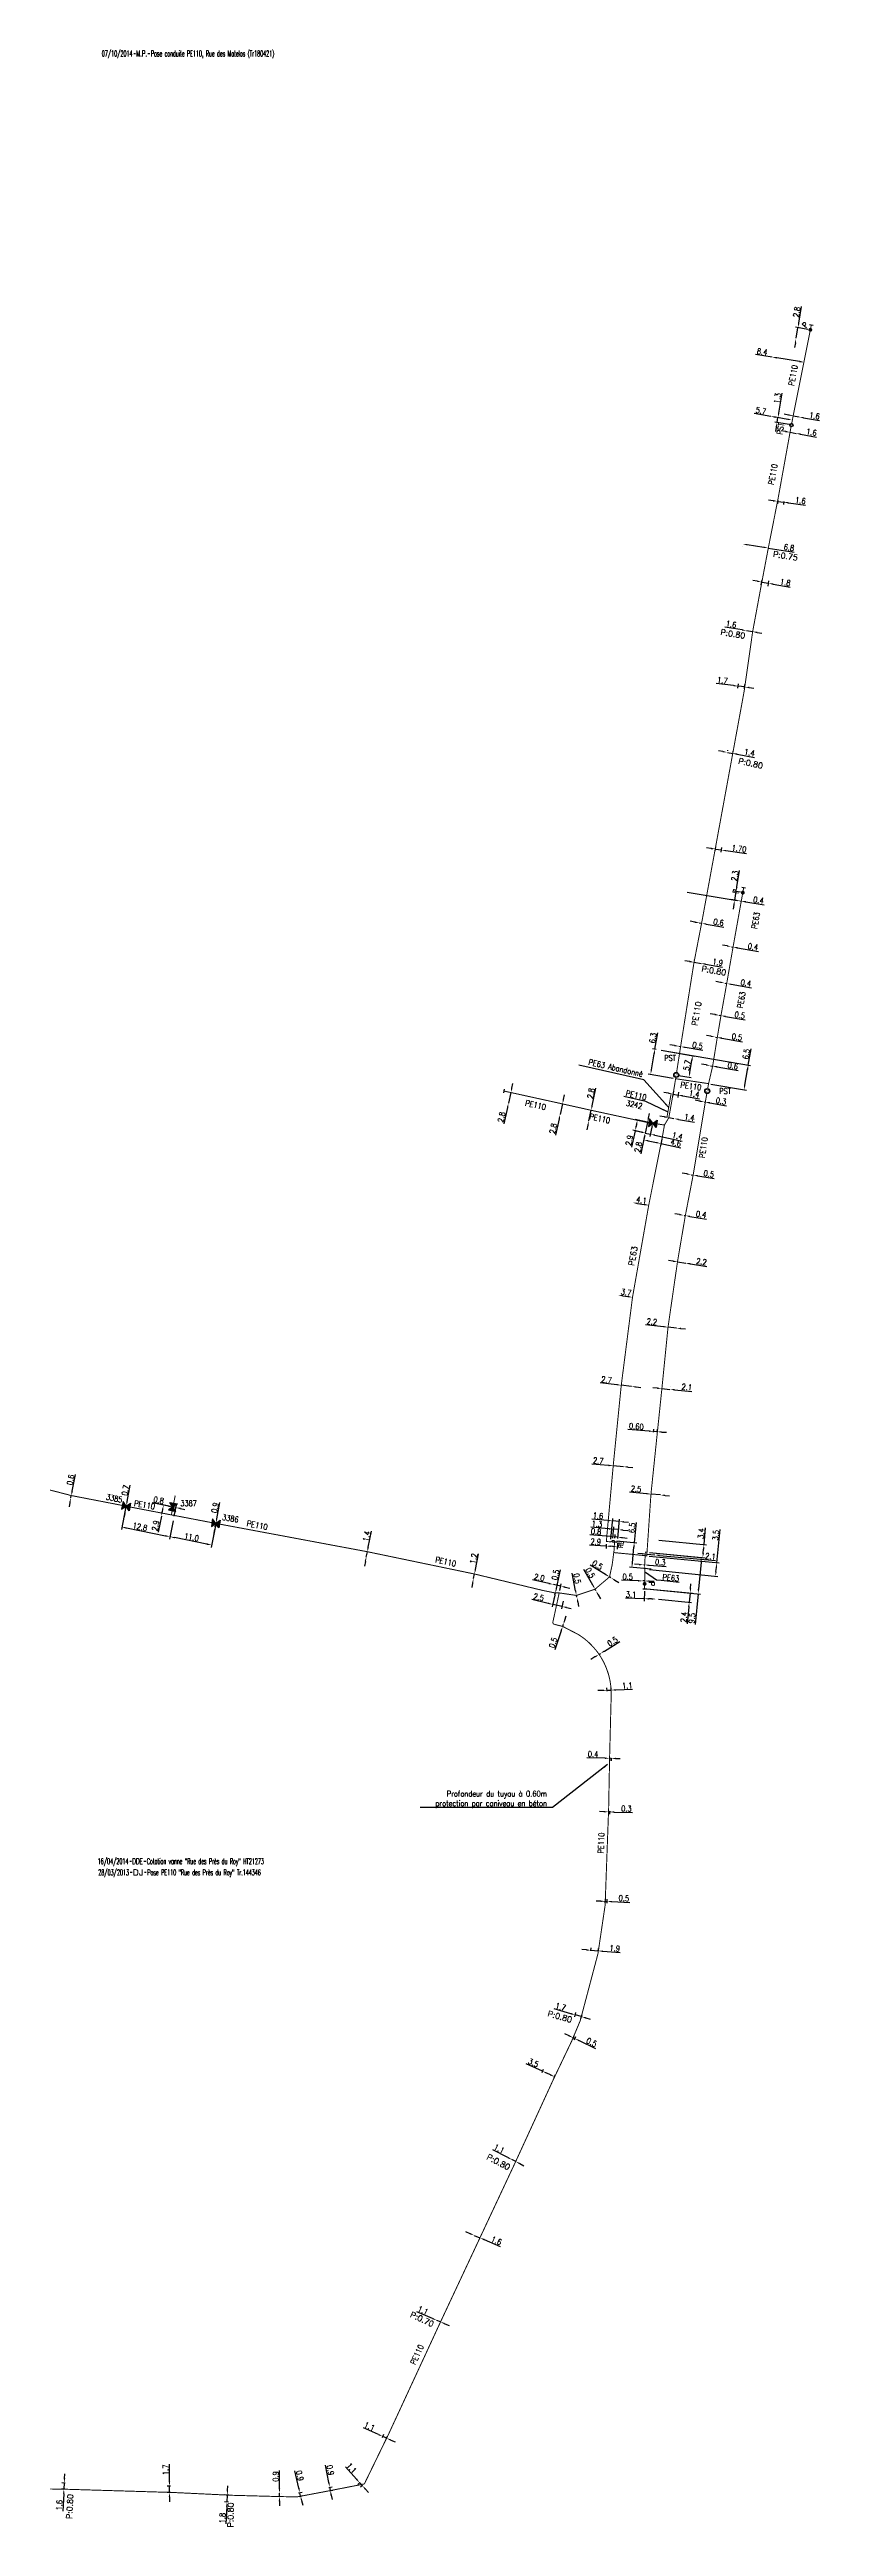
# Model space of a CAD drawing. Header units: millimetres. Extents: x 109000 to 109201, y 147341 to 147987.
import ezdxf
from ezdxf.enums import TextEntityAlignment as Align

# ---------------------------------------------------------------- set-up
doc = ezdxf.new("R2010")
doc.units = ezdxf.units.MM
doc.header["$PDMODE"] = 34
doc.linetypes.add('G_typB_DES', pattern=[1.5, 0.5, -1])
doc.layers.get('0').update_dxf_attribs({"linetype": 'CONTINUOUS'})
doc.layers.get('DEFPOINTS').update_dxf_attribs({"linetype": 'CONTINUOUS'})
for name, color, linetype in [('G_120', 4, 'CONTINUOUS'), ('G_128', 5, 'CONTINUOUS'), ('G_300', 7, 'CONTINUOUS'), ('G_330', 7, 'CONTINUOUS'), ('G_340', 7, 'CONTINUOUS')]:
    doc.layers.add(name, color=color, linetype=linetype)
doc.styles.add('G_ROMANS', font='ROMANS.SHX', dxfattribs={"width": 0.75})
doc.styles.get("Standard").update_dxf_attribs({"font": 'romans.shx', "width": 0.85})
doc.linetypes.add('G_TYPB_PE', pattern='A,5,-0.3,["o",Standard,S=1.5,R=0,X=0,Y=-0.5],-1.65', length=6.95)
doc.dimstyles.get("Standard").update_dxf_attribs({"dimtxt": 1.5, "dimasz": 1.2, "dimexe": 0.625, "dimexo": 0.625, "dimgap": 0.25, "dimtad": 1, "dimdec": 1, "dimzin": 0, "dimdsep": 46, "dimtxsty": 'Standard', "dimcen": -0.5, "dimadec": 0, "dimazin": 0, "dimtfac": 1, "dimtdec": 1, "dimtmove": 0, "dimatfit": 3, "dimfxl": 1, "dimtolj": 1, "dimtzin": 0, "dimarcsym": 0})

# ---------------------------------------------------------------- blocks, each defined once
blk = doc.blocks.new('*D0')
at = {"layer": 'DEFPOINTS', "color": 0, "linetype": 'Continuous'}
for p in [(109158.66, 147726.22), (109171.66, 147717.4), (109180.9, 147715.82)]:
    blk.add_point(p, dxfattribs=at)
at = {"layer": 'G_120', "color": 0, "linetype": 'Continuous', "lineweight": -2}
for p, q in [((109159.27, 147726.12), (109182.61, 147722.12)), ((109181.1, 147717), (109181.79, 147721.04)), ((109181.99, 147722.23), (109182.72, 147726.47)), ((109172.27, 147717.3), (109181.51, 147715.71))]:
    blk.add_line(p, q, dxfattribs=at)
at = {"layer": 'G_120', "color": 0, "linetype": 'Continuous'}
for points in [[(109181.59, 147721.08), (109181.99, 147721.01), (109181.99, 147722.23)], [(109180.9, 147717.04), (109181.3, 147716.97), (109180.9, 147715.82)]]:
    blk.add_solid(points, dxfattribs=at)
at = {"layer": 'G_120', "color": 0, "linetype": 'Continuous', "insert": (109181.47, 147725.11), "char_height": 1.5, "attachment_point": 5, "rotation": 80.27911}
blk.add_mtext('\\A1;6.5', dxfattribs=at)
blk = doc.blocks.new('*D1')
at = {"layer": 'DEFPOINTS', "color": 0, "linetype": 'Continuous'}
for p in [(109172.18, 147722.07), (109172.18, 147722.07), (109172.72, 147721.97)]:
    blk.add_point(p, dxfattribs=at)
at = {"layer": 'G_120', "color": 0, "linetype": 'Continuous', "lineweight": -2}
for p, q in [((109171, 147722.28), (109169.82, 147722.49)), ((109172.18, 147722.07), (109172.72, 147721.97)), ((109173.9, 147721.76), (109179.37, 147720.79))]:
    blk.add_line(p, q, dxfattribs=at)
at = {"layer": 'G_120', "color": 0, "linetype": 'Continuous'}
for points in [[(109171.03, 147722.48), (109170.96, 147722.08), (109172.18, 147722.07)], [(109173.94, 147721.96), (109173.87, 147721.57), (109172.72, 147721.97)]]:
    blk.add_solid(points, dxfattribs=at)
at = {"layer": 'G_120', "color": 0, "linetype": 'Continuous', "insert": (109177.99, 147722.05), "char_height": 1.5, "attachment_point": 5, "rotation": 349.9248}
blk.add_mtext('\\A1;0.6', dxfattribs=at)
blk = doc.blocks.new('*D2')
at = {"layer": 'DEFPOINTS', "color": 0, "linetype": 'Continuous'}
for p in [(109173.44, 147729.53), (109173.44, 147729.53), (109173.93, 147729.45)]:
    blk.add_point(p, dxfattribs=at)
at = {"layer": 'G_120', "color": 0, "linetype": 'Continuous', "lineweight": -2}
for p, q in [((109172.26, 147729.74), (109171.08, 147729.95)), ((109173.33, 147728.92), (109173.33, 147728.92)), ((109173.44, 147729.53), (109173.93, 147729.45)), ((109173.82, 147728.83), (109173.82, 147728.83)), ((109175.11, 147729.24), (109180.46, 147728.29))]:
    blk.add_line(p, q, dxfattribs=at)
at = {"layer": 'G_120', "color": 0, "linetype": 'Continuous'}
for points in [[(109172.29, 147729.94), (109172.22, 147729.55), (109173.44, 147729.53)], [(109175.15, 147729.43), (109175.08, 147729.04), (109173.93, 147729.45)]]:
    blk.add_solid(points, dxfattribs=at)
at = {"layer": 'G_120', "color": 0, "linetype": 'Continuous', "insert": (109179.07, 147729.55), "char_height": 1.5, "attachment_point": 5, "rotation": 349.9248}
blk.add_mtext('\\A1;0.5', dxfattribs=at)
blk = doc.blocks.new('*D3')
at = {"layer": 'DEFPOINTS', "color": 0, "linetype": 'Continuous'}
for p in [(109174.45, 147735.22), (109174.45, 147735.22), (109174.89, 147735.14)]:
    blk.add_point(p, dxfattribs=at)
at = {"layer": 'G_120', "color": 0, "linetype": 'Continuous', "lineweight": -2}
for p, q in [((109173.27, 147735.43), (109172.09, 147735.64)), ((109174.45, 147735.22), (109174.89, 147735.14)), ((109176.08, 147734.93), (109181.18, 147734.02))]:
    blk.add_line(p, q, dxfattribs=at)
at = {"layer": 'G_120', "color": 0, "linetype": 'Continuous'}
for points in [[(109173.3, 147735.63), (109173.23, 147735.24), (109174.45, 147735.22)], [(109176.11, 147735.13), (109176.04, 147734.73), (109174.89, 147735.14)]]:
    blk.add_solid(points, dxfattribs=at)
at = {"layer": 'G_120', "color": 0, "linetype": 'Continuous', "insert": (109179.8, 147735.28), "char_height": 1.5, "attachment_point": 5, "rotation": 349.85344}
blk.add_mtext('\\A1;0.5', dxfattribs=at)
blk = doc.blocks.new('*D4')
at = {"layer": 'DEFPOINTS', "color": 0, "linetype": 'Continuous'}
for p in [(109177.65, 147753.08), (109177.65, 147753.08), (109178.04, 147753.01)]:
    blk.add_point(p, dxfattribs=at)
at = {"layer": 'G_120', "color": 0, "linetype": 'Continuous', "lineweight": -2}
for p, q in [((109176.47, 147753.29), (109175.28, 147753.5)), ((109177.65, 147753.08), (109178.04, 147753.01)), ((109177.54, 147752.46), (109177.54, 147752.46)), ((109177.93, 147752.39), (109177.93, 147752.39)), ((109179.22, 147752.79), (109184.66, 147751.82))]:
    blk.add_line(p, q, dxfattribs=at)
at = {"layer": 'G_120', "color": 0, "linetype": 'Continuous'}
for points in [[(109176.5, 147753.48), (109176.43, 147753.09), (109177.65, 147753.08)], [(109179.26, 147752.99), (109179.19, 147752.6), (109178.04, 147753.01)]]:
    blk.add_solid(points, dxfattribs=at)
at = {"layer": 'G_120', "color": 0, "linetype": 'Continuous', "insert": (109183.25, 147753.09), "char_height": 1.5, "attachment_point": 5, "rotation": 349.85344}
blk.add_mtext('\\A1;0.4', dxfattribs=at)
blk = doc.blocks.new('*D5')
at = {"layer": 'DEFPOINTS', "color": 0, "linetype": 'Continuous'}
for p in [(109179.79, 147765.05), (109179.79, 147765.05), (109180.18, 147764.98)]:
    blk.add_point(p, dxfattribs=at)
at = {"layer": 'G_120', "color": 0, "linetype": 'Continuous', "lineweight": -2}
for p, q in [((109178.6, 147765.24), (109177.42, 147765.43)), ((109179.69, 147764.43), (109179.69, 147764.43)), ((109179.79, 147765.05), (109180.18, 147764.98)), ((109180.08, 147764.37), (109180.08, 147764.36)), ((109181.37, 147764.79), (109186.12, 147764))]:
    blk.add_line(p, q, dxfattribs=at)
at = {"layer": 'G_120', "color": 0, "linetype": 'Continuous'}
for points in [[(109178.64, 147765.44), (109178.57, 147765.04), (109179.79, 147765.05)], [(109181.4, 147764.98), (109181.33, 147764.59), (109180.18, 147764.98)]]:
    blk.add_solid(points, dxfattribs=at)
at = {"layer": 'G_120', "color": 0, "linetype": 'Continuous', "insert": (109184.69, 147765.25), "char_height": 1.5, "attachment_point": 5, "rotation": 350.66504}
blk.add_mtext('\\A1;0.4', dxfattribs=at)
blk = doc.blocks.new('*D6')
at = {"layer": 'DEFPOINTS', "color": 0, "linetype": 'Continuous'}
for p in [(109165.51, 147767.4), (109178.84, 147767.49), (109180.58, 147767.2)]:
    blk.add_point(p, dxfattribs=at)
at = {"layer": 'G_300', "color": 0, "linetype": 'Continuous', "lineweight": -2}
for p, q in [((109179.03, 147768.67), (109179.74, 147772.98)), ((109166.12, 147767.3), (109179.09, 147765.16)), ((109179.96, 147767.3), (109178.22, 147767.59)), ((109178.47, 147765.27), (109178.84, 147767.49)), ((109178.28, 147764.08), (109178.08, 147762.9))]:
    blk.add_line(p, q, dxfattribs=at)
at = {"layer": 'G_300', "color": 0, "linetype": 'Continuous'}
for points in [[(109178.83, 147768.7), (109179.23, 147768.64), (109178.84, 147767.49)], [(109178.08, 147764.11), (109178.48, 147764.05), (109178.47, 147765.27)]]:
    blk.add_solid(points, dxfattribs=at)
at = {"layer": 'G_300', "color": 0, "linetype": 'Continuous', "insert": (109178.5, 147771.58), "char_height": 1.5, "attachment_point": 5, "rotation": 80.66504}
blk.add_mtext('\\A1;2.3', dxfattribs=at)
blk = doc.blocks.new('G_340_07')
at = {"color": 0, "linetype": 'Continuous', "const_width": 0.25, "flags": 128}
blk.add_lwpolyline([(0, 0), (1.25, 0)], dxfattribs=at)
at = {"color": 0, "linetype": 'Continuous', "flags": 128}
blk.add_lwpolyline([(1.25, -0.5), (1.25, 0.5)], dxfattribs=at)
at = {"color": 0, "linetype": 'Continuous', "style": 'G_ROMANS', "width": 0.75, "flags": 3}
for tag, p in [('DEF_LEG', (0, -5)), ('DEF_COUP', (0, -7.5)), ('DEF_TYPE', (0, -10))]:
    blk.add_attdef(tag, text='', height=1.2, dxfattribs=at).set_placement(p, align=Align.MIDDLE)
blk = doc.blocks.new('G_300_12')
at = {"color": 0, "linetype": 'Continuous', "const_width": 0.497, "flags": 128}
blk.add_lwpolyline([(-0.25, 0, 1), (0.25, 0, 1)], format="xyb", close=True, dxfattribs=at)
at = {"color": 0, "linetype": 'Continuous', "style": 'G_ROMANS', "width": 0.75}
blk.add_text('P', height=1.5, dxfattribs=at).set_placement((0, 1.85), align=Align.MIDDLE)
at = {"color": 0, "linetype": 'Continuous', "style": 'G_ROMANS', "width": 0.75, "flags": 3}
for tag, p in [('DEF_LEG', (0, -5)), ('DEF_COUP', (0, -7.5)), ('DEF_TYPE', (0, -10))]:
    blk.add_attdef(tag, text='', height=1.2, dxfattribs=at).set_placement(p, align=Align.MIDDLE)
blk = doc.blocks.new('*D9')
at = {"layer": 'DEFPOINTS', "color": 0, "linetype": 'Continuous'}
for p in [(109175.95, 147743.59), (109175.95, 147743.59), (109176.39, 147743.51)]:
    blk.add_point(p, dxfattribs=at)
at = {"layer": 'G_120', "color": 0, "linetype": 'Continuous', "lineweight": -2}
for p, q in [((109174.77, 147743.8), (109173.59, 147744.01)), ((109175.84, 147742.98), (109175.84, 147742.98)), ((109175.95, 147743.59), (109176.39, 147743.51)), ((109177.57, 147743.3), (109182.81, 147742.36))]:
    blk.add_line(p, q, dxfattribs=at)
at = {"layer": 'G_120', "color": 0, "linetype": 'Continuous'}
for points in [[(109174.8, 147744), (109174.73, 147743.61), (109175.95, 147743.59)], [(109177.61, 147743.5), (109177.53, 147743.11), (109176.39, 147743.51)]]:
    blk.add_solid(points, dxfattribs=at)
at = {"layer": 'G_120', "color": 0, "linetype": 'Continuous', "insert": (109181.39, 147743.63), "char_height": 1.5, "attachment_point": 5, "rotation": 349.85344}
blk.add_mtext('\\A1;0.4', dxfattribs=at)
blk = doc.blocks.new('*D10')
at = {"layer": 'DEFPOINTS', "color": 0, "linetype": 'Continuous'}
for p in [(109046.12, 147347.6), (109047.12, 147347.56), (109047.2, 147349.35)]:
    blk.add_point(p, dxfattribs=at)
at = {"layer": 'G_120', "color": 0, "linetype": 'Continuous', "lineweight": -2}
for p, q in [((109046.49, 147347.58), (109045.5, 147347.63)), ((109046.57, 147349.38), (109045.58, 147349.43)), ((109046.07, 147346.4), (109045.86, 147341.86)), ((109046.2, 147349.4), (109046.12, 147347.6)), ((109046.25, 147350.6), (109046.31, 147351.8))]:
    blk.add_line(p, q, dxfattribs=at)
at = {"layer": 'G_120', "color": 0, "linetype": 'Continuous'}
for points in [[(109045.87, 147346.41), (109046.27, 147346.39), (109046.12, 147347.6)], [(109046.06, 147350.61), (109046.45, 147350.59), (109046.2, 147349.4)]]:
    blk.add_solid(points, dxfattribs=at)
at = {"layer": 'G_120', "color": 0, "linetype": 'Continuous', "insert": (109044.93, 147343.4), "char_height": 1.5, "attachment_point": 5, "rotation": 87.41893}
blk.add_mtext('\\A1;1.8', dxfattribs=at)
blk = doc.blocks.new('*D11')
at = {"layer": 'DEFPOINTS', "color": 0, "linetype": 'Continuous'}
for p in [(109031.14, 147351.73), (109032.04, 147351.73), (109032.04, 147350.08)]:
    blk.add_point(p, dxfattribs=at)
at = {"layer": 'G_120', "color": 0, "linetype": 'Continuous', "lineweight": -2}
for p, q in [((109031.14, 147352.93), (109031.14, 147357.48)), ((109031.41, 147351.73), (109030.51, 147351.73)), ((109031.41, 147350.08), (109030.51, 147350.08)), ((109031.14, 147350.08), (109031.14, 147351.73)), ((109031.14, 147348.88), (109031.14, 147347.68))]:
    blk.add_line(p, q, dxfattribs=at)
at = {"layer": 'G_120', "color": 0, "linetype": 'Continuous'}
for points in [[(109030.94, 147352.93), (109031.34, 147352.93), (109031.14, 147351.73)], [(109030.94, 147348.88), (109031.34, 147348.88), (109031.14, 147350.08)]]:
    blk.add_solid(points, dxfattribs=at)
at = {"layer": 'G_120', "color": 0, "linetype": 'Continuous', "insert": (109030.14, 147355.99), "char_height": 1.5, "attachment_point": 5, "rotation": 90}
blk.add_mtext('\\A1;1.7', dxfattribs=at)
blk = doc.blocks.new('*D12')
at = {"layer": 'DEFPOINTS', "color": 0, "linetype": 'Continuous'}
for p in [(109003.71, 147352.55), (109004.48, 147350.91), (109004.56, 147352.51)]:
    blk.add_point(p, dxfattribs=at)
at = {"layer": 'G_120', "color": 0, "linetype": 'Continuous', "lineweight": -2}
for p, q in [((109003.77, 147353.75), (109003.83, 147354.95)), ((109003.86, 147350.94), (109003, 147350.98)), ((109003.94, 147352.54), (109003.08, 147352.58)), ((109003.56, 147349.75), (109003.33, 147345.21)), ((109003.71, 147352.55), (109003.62, 147350.95))]:
    blk.add_line(p, q, dxfattribs=at)
at = {"layer": 'G_120', "color": 0, "linetype": 'Continuous'}
for points in [[(109003.57, 147353.76), (109003.97, 147353.74), (109003.71, 147352.55)], [(109003.36, 147349.76), (109003.76, 147349.74), (109003.62, 147350.95)]]:
    blk.add_solid(points, dxfattribs=at)
at = {"layer": 'G_120', "color": 0, "linetype": 'Continuous', "insert": (109002.41, 147346.76), "char_height": 1.5, "attachment_point": 5, "rotation": 87.04386}
blk.add_mtext('\\A1;1.6', dxfattribs=at)
blk = doc.blocks.new('*D13')
at = {"layer": 'DEFPOINTS', "color": 0, "linetype": 'Continuous'}
for p in [(109145.87, 147542.14), (109146.25, 147541.48), (109146.27, 147542.13)]:
    blk.add_point(p, dxfattribs=at)
at = {"layer": 'G_120', "color": 0, "linetype": 'Continuous', "lineweight": -2}
for p, q in [((109144.65, 147541.52), (109139.91, 147541.65)), ((109145.85, 147541.52), (109145.83, 147540.86)), ((109146.25, 147541.48), (109145.85, 147541.49)), ((109146.25, 147541.5), (109146.23, 147540.85)), ((109147.45, 147541.45), (109148.65, 147541.41))]:
    blk.add_line(p, q, dxfattribs=at)
at = {"layer": 'G_120', "color": 0, "linetype": 'Continuous'}
for points in [[(109144.66, 147541.72), (109144.64, 147541.32), (109145.85, 147541.49)], [(109147.45, 147541.65), (109147.44, 147541.25), (109146.25, 147541.48)]]:
    blk.add_solid(points, dxfattribs=at)
at = {"layer": 'G_120', "color": 0, "linetype": 'Continuous', "insert": (109141.55, 147542.61), "char_height": 1.5, "attachment_point": 5, "rotation": 358.45355}
blk.add_mtext('\\A1;0.4', dxfattribs=at)
blk = doc.blocks.new('*D14')
at = {"layer": 'DEFPOINTS', "color": 0, "linetype": 'Continuous'}
for p in [(109189.79, 147870.02), (109191.37, 147869.81), (109191.27, 147869)]:
    blk.add_point(p, dxfattribs=at)
at = {"layer": 'G_120', "color": 0, "linetype": 'Continuous', "lineweight": -2}
for p, q in [((109188.49, 147869.37), (109187.3, 147869.52)), ((109189.71, 147869.4), (109189.6, 147868.59)), ((109189.68, 147869.21), (109191.27, 147869)), ((109191.29, 147869.19), (109191.18, 147868.38)), ((109192.46, 147868.84), (109196.96, 147868.24))]:
    blk.add_line(p, q, dxfattribs=at)
at = {"layer": 'G_120', "color": 0, "linetype": 'Continuous'}
for points in [[(109188.52, 147869.57), (109188.46, 147869.17), (109189.68, 147869.21)], [(109192.48, 147869.04), (109192.43, 147868.64), (109191.27, 147869)]]:
    blk.add_solid(points, dxfattribs=at)
at = {"layer": 'G_120', "color": 0, "linetype": 'Continuous', "insert": (109195.61, 147869.43), "char_height": 1.5, "attachment_point": 5, "rotation": 352.43471}
blk.add_mtext('\\A1;1.6', dxfattribs=at)
blk = doc.blocks.new('*D15')
at = {"layer": 'DEFPOINTS', "color": 0, "linetype": 'Continuous'}
for p in [(109180.52, 147858.14), (109180.52, 147858.13), (109187.23, 147857.06)]:
    blk.add_point(p, dxfattribs=at)
at = {"layer": 'G_120', "color": 0, "linetype": 'Continuous', "lineweight": -2}
for p, q in [((109180.42, 147857.52), (109180.42, 147857.51)), ((109181.71, 147857.94), (109186.05, 147857.24)), ((109187.14, 147856.44), (109187.13, 147856.43)), ((109187.23, 147857.04), (109194.01, 147855.95))]:
    blk.add_line(p, q, dxfattribs=at)
at = {"layer": 'G_120', "color": 0, "linetype": 'Continuous'}
for points in [[(109181.74, 147858.14), (109181.67, 147857.74), (109180.52, 147858.13)], [(109186.08, 147857.43), (109186.02, 147857.04), (109187.23, 147857.04)]]:
    blk.add_solid(points, dxfattribs=at)
at = {"layer": 'G_120', "color": 0, "linetype": 'Continuous', "insert": (109192.63, 147857.18), "char_height": 1.5, "attachment_point": 5, "rotation": 350.80836}
blk.add_mtext('\\A1;6.8', dxfattribs=at)
blk = doc.blocks.new('*D16')
at = {"layer": 'DEFPOINTS', "color": 0, "linetype": 'Continuous'}
for p in [(109185.29, 147846.8), (109187.06, 147846.49), (109187.3, 147847.85)]:
    blk.add_point(p, dxfattribs=at)
at = {"layer": 'G_120', "color": 0, "linetype": 'Continuous', "lineweight": -2}
for p, q in [((109184.35, 147848.37), (109183.17, 147848.59)), ((109185.4, 147847.42), (109185.64, 147848.78)), ((109185.53, 147848.16), (109187.3, 147847.85)), ((109187.17, 147847.1), (109187.41, 147848.46)), ((109188.48, 147847.64), (109192.96, 147846.84))]:
    blk.add_line(p, q, dxfattribs=at)
at = {"layer": 'G_120', "color": 0, "linetype": 'Continuous'}
for points in [[(109184.39, 147848.57), (109184.32, 147848.18), (109185.53, 147848.16)], [(109188.52, 147847.83), (109188.45, 147847.44), (109187.3, 147847.85)]]:
    blk.add_solid(points, dxfattribs=at)
at = {"layer": 'G_120', "color": 0, "linetype": 'Continuous', "insert": (109191.67, 147848.09), "char_height": 1.5, "attachment_point": 5, "rotation": 349.88274}
blk.add_mtext('\\A1;1.8', dxfattribs=at)
blk = doc.blocks.new('*D17')
at = {"layer": 'DEFPOINTS', "color": 0, "linetype": 'Continuous'}
for p in [(109181.58, 147835.5), (109181.58, 147835.5), (109183.15, 147835.24)]:
    blk.add_point(p, dxfattribs=at)
at = {"layer": 'G_120', "color": 0, "linetype": 'Continuous', "lineweight": -2}
for p, q in [((109180.39, 147835.69), (109175.9, 147836.42)), ((109183.15, 147835.24), (109181.58, 147835.5)), ((109184.34, 147835.05), (109185.52, 147834.86))]:
    blk.add_line(p, q, dxfattribs=at)
at = {"layer": 'G_120', "color": 0, "linetype": 'Continuous'}
for points in [[(109180.42, 147835.89), (109180.36, 147835.49), (109181.58, 147835.5)], [(109184.37, 147835.25), (109184.31, 147834.85), (109183.15, 147835.24)]]:
    blk.add_solid(points, dxfattribs=at)
at = {"layer": 'G_120', "color": 0, "linetype": 'Continuous', "insert": (109177.54, 147837.17), "char_height": 1.5, "attachment_point": 5, "rotation": 350.78365}
blk.add_mtext('\\A1;1.6', dxfattribs=at)
blk = doc.blocks.new('*D18')
at = {"layer": 'DEFPOINTS', "color": 0, "linetype": 'Continuous'}
for p in [(109179.24, 147819.89), (109179.38, 147821.02), (109180.93, 147819.69)]:
    blk.add_point(p, dxfattribs=at)
at = {"layer": 'G_120', "color": 0, "linetype": 'Continuous', "lineweight": -2}
for p, q in [((109178.19, 147821.17), (109173.67, 147821.72)), ((109179.32, 147820.51), (109179.45, 147821.64)), ((109181.07, 147820.82), (109179.38, 147821.02)), ((109181, 147820.31), (109181.14, 147821.44)), ((109182.26, 147820.67), (109183.45, 147820.53))]:
    blk.add_line(p, q, dxfattribs=at)
at = {"layer": 'G_120', "color": 0, "linetype": 'Continuous'}
for points in [[(109178.21, 147821.37), (109178.16, 147820.97), (109179.38, 147821.02)], [(109182.28, 147820.87), (109182.23, 147820.47), (109181.07, 147820.82)]]:
    blk.add_solid(points, dxfattribs=at)
at = {"layer": 'G_120', "color": 0, "linetype": 'Continuous', "insert": (109175.28, 147822.53), "char_height": 1.5, "attachment_point": 5, "rotation": 353.06414}
blk.add_mtext('\\A1;1.7', dxfattribs=at)
blk = doc.blocks.new('*D19')
at = {"layer": 'DEFPOINTS', "color": 0, "linetype": 'Continuous'}
for p in [(109176.55, 147803.57), (109176.58, 147803.74), (109177.93, 147803.32)]:
    blk.add_point(p, dxfattribs=at)
at = {"layer": 'G_120', "color": 0, "linetype": 'Continuous', "lineweight": -2}
for p, q in [((109175.4, 147803.96), (109174.22, 147804.17)), ((109176.58, 147803.74), (109177.96, 147803.49)), ((109176.66, 147804.18), (109176.69, 147804.36)), ((109178.04, 147803.93), (109178.07, 147804.11)), ((109179.14, 147803.28), (109183.64, 147802.47))]:
    blk.add_line(p, q, dxfattribs=at)
at = {"layer": 'G_120', "color": 0, "linetype": 'Continuous'}
for points in [[(109175.43, 147804.15), (109175.36, 147803.76), (109176.58, 147803.74)], [(109179.17, 147803.48), (109179.1, 147803.08), (109177.96, 147803.49)]]:
    blk.add_solid(points, dxfattribs=at)
at = {"layer": 'G_120', "color": 0, "linetype": 'Continuous', "insert": (109182.32, 147803.72), "char_height": 1.5, "attachment_point": 5, "rotation": 349.7771}
blk.add_mtext('\\A1;1.4', dxfattribs=at)
blk = doc.blocks.new('*D20')
at = {"layer": 'DEFPOINTS', "color": 0, "linetype": 'Continuous'}
for p in [(109173.32, 147777.51), (109174.84, 147777.16), (109175, 147778.33)]:
    blk.add_point(p, dxfattribs=at)
at = {"layer": 'G_120', "color": 0, "linetype": 'Continuous', "lineweight": -2}
for p, q in [((109172.28, 147778.72), (109171.1, 147778.89)), ((109173.41, 147778.13), (109173.56, 147779.17)), ((109174.93, 147777.78), (109175.09, 147778.95)), ((109173.47, 147778.55), (109175, 147778.33)), ((109176.19, 147778.15), (109181.54, 147777.38))]:
    blk.add_line(p, q, dxfattribs=at)
at = {"layer": 'G_120', "color": 0, "linetype": 'Continuous'}
for points in [[(109172.31, 147778.92), (109172.25, 147778.52), (109173.47, 147778.55)], [(109176.22, 147778.35), (109176.16, 147777.96), (109175, 147778.33)]]:
    blk.add_solid(points, dxfattribs=at)
at = {"layer": 'G_120', "color": 0, "linetype": 'Continuous', "insert": (109179.6, 147778.67), "char_height": 1.5, "attachment_point": 5, "rotation": 351.76536}
blk.add_mtext('\\A1;1.70', dxfattribs=at)
blk = doc.blocks.new('*D21')
at = {"layer": 'DEFPOINTS', "color": 0, "linetype": 'Continuous'}
for p in [(109167.86, 147749), (109169.68, 147748.7), (109169.69, 147748.75)]:
    blk.add_point(p, dxfattribs=at)
at = {"layer": 'G_120', "color": 0, "linetype": 'Continuous', "lineweight": -2}
for p, q in [((109166.68, 147749.25), (109165.5, 147749.45)), ((109167.87, 147749.05), (109169.69, 147748.75)), ((109167.96, 147749.62), (109167.97, 147749.67)), ((109169.78, 147749.31), (109169.79, 147749.37)), ((109170.87, 147748.55), (109175.33, 147747.81))]:
    blk.add_line(p, q, dxfattribs=at)
at = {"layer": 'G_120', "color": 0, "linetype": 'Continuous'}
for points in [[(109166.71, 147749.45), (109166.65, 147749.05), (109167.87, 147749.05)], [(109170.91, 147748.75), (109170.84, 147748.36), (109169.69, 147748.75)]]:
    blk.add_solid(points, dxfattribs=at)
at = {"layer": 'G_120', "color": 0, "linetype": 'Continuous', "insert": (109174.05, 147749.04), "char_height": 1.5, "attachment_point": 5, "rotation": 350.54462}
blk.add_mtext('\\A1;1.9', dxfattribs=at)
blk = doc.blocks.new('*D22')
at = {"layer": 'DEFPOINTS', "color": 0, "linetype": 'Continuous'}
for p in [(109169.25, 147759.32), (109169.25, 147759.31), (109169.84, 147759.21)]:
    blk.add_point(p, dxfattribs=at)
at = {"layer": 'G_120', "color": 0, "linetype": 'Continuous', "lineweight": -2}
for p, q in [((109168.07, 147759.52), (109166.89, 147759.72)), ((109169.36, 147759.92), (109169.36, 147759.93)), ((109169.95, 147759.82), (109169.95, 147759.83)), ((109169.25, 147759.32), (109169.84, 147759.22)), ((109171.03, 147759.02), (109175.67, 147758.23))]:
    blk.add_line(p, q, dxfattribs=at)
at = {"layer": 'G_120', "color": 0, "linetype": 'Continuous'}
for points in [[(109168.1, 147759.72), (109168.04, 147759.32), (109169.25, 147759.32)], [(109171.06, 147759.21), (109170.99, 147758.82), (109169.84, 147759.22)]]:
    blk.add_solid(points, dxfattribs=at)
at = {"layer": 'G_120', "color": 0, "linetype": 'Continuous', "insert": (109174.27, 147759.48), "char_height": 1.5, "attachment_point": 5, "rotation": 350.34436}
blk.add_mtext('\\A1;0.6', dxfattribs=at)
blk = doc.blocks.new('*D23')
at = {"layer": 'DEFPOINTS', "color": 0, "linetype": 'Continuous'}
for p in [(109163.93, 147727.16), (109163.93, 147727.13), (109164.38, 147727.09)]:
    blk.add_point(p, dxfattribs=at)
at = {"layer": 'G_120', "color": 0, "linetype": 'Continuous', "lineweight": -2}
for p, q in [((109162.74, 147727.33), (109161.56, 147727.52)), ((109163.83, 147726.54), (109163.83, 147726.52)), ((109163.93, 147727.13), (109164.37, 147727.06)), ((109164.28, 147726.47), (109164.27, 147726.44)), ((109165.56, 147726.87), (109170.2, 147726.1))]:
    blk.add_line(p, q, dxfattribs=at)
at = {"layer": 'G_120', "color": 0, "linetype": 'Continuous'}
for points in [[(109162.78, 147727.53), (109162.71, 147727.13), (109163.93, 147727.13)], [(109165.59, 147727.06), (109165.52, 147726.67), (109164.37, 147727.06)]]:
    blk.add_solid(points, dxfattribs=at)
at = {"layer": 'G_120', "color": 0, "linetype": 'Continuous', "insert": (109168.8, 147727.35), "char_height": 1.5, "attachment_point": 5, "rotation": 350.67773}
blk.add_mtext('\\A1;0.5', dxfattribs=at)
blk = doc.blocks.new('*D24')
at = {"layer": 'DEFPOINTS', "color": 0, "linetype": 'Continuous'}
for p in [(109167.15, 147693.66), (109167.15, 147693.66), (109167.64, 147693.58)]:
    blk.add_point(p, dxfattribs=at)
at = {"layer": 'G_120', "color": 0, "linetype": 'Continuous', "lineweight": -2}
for p, q in [((109165.96, 147693.87), (109164.78, 147694.07)), ((109167.15, 147693.66), (109167.64, 147693.58)), ((109168.82, 147693.37), (109173.13, 147692.63))]:
    blk.add_line(p, q, dxfattribs=at)
at = {"layer": 'G_120', "color": 0, "linetype": 'Continuous'}
for points in [[(109166, 147694.06), (109165.93, 147693.67), (109167.15, 147693.66)], [(109168.85, 147693.57), (109168.79, 147693.18), (109167.64, 147693.58)]]:
    blk.add_solid(points, dxfattribs=at)
at = {"layer": 'G_120', "color": 0, "linetype": 'Continuous', "insert": (109171.74, 147693.89), "char_height": 1.5, "attachment_point": 5, "rotation": 350.206}
blk.add_mtext('\\A1;0.5', dxfattribs=at)
blk = doc.blocks.new('*D25')
at = {"layer": 'DEFPOINTS', "color": 0, "linetype": 'Continuous'}
for p in [(109161.09, 147653.9), (109163.28, 147653.67), (109163.28, 147653.67)]:
    blk.add_point(p, dxfattribs=at)
at = {"layer": 'G_120', "color": 0, "linetype": 'Continuous', "lineweight": -2}
for p, q in [((109159.9, 147654.02), (109155.21, 147654.51)), ((109163.28, 147653.67), (109161.09, 147653.9)), ((109164.47, 147653.55), (109165.66, 147653.43))]:
    blk.add_line(p, q, dxfattribs=at)
at = {"layer": 'G_120', "color": 0, "linetype": 'Continuous'}
for points in [[(109159.92, 147654.22), (109159.87, 147653.82), (109161.09, 147653.9)], [(109164.49, 147653.75), (109164.45, 147653.35), (109163.28, 147653.67)]]:
    blk.add_solid(points, dxfattribs=at)
at = {"layer": 'G_120', "color": 0, "linetype": 'Continuous', "insert": (109156.89, 147655.34), "char_height": 1.5, "attachment_point": 5, "rotation": 354.10965}
blk.add_mtext('\\A1;2.2', dxfattribs=at)
blk = doc.blocks.new('*D26')
at = {"layer": 'DEFPOINTS', "color": 0, "linetype": 'Continuous'}
for p in [(109157.28, 147625.92), (109158.21, 147625.87), (109158.26, 147626.65)]:
    blk.add_point(p, dxfattribs=at)
at = {"layer": 'G_120', "color": 0, "linetype": 'Continuous', "lineweight": -2}
for p, q in [((109156.14, 147626.8), (109150.57, 147627.19)), ((109157.33, 147626.54), (109157.38, 147627.34)), ((109158.26, 147626.65), (109157.34, 147626.72)), ((109158.25, 147626.49), (109158.31, 147627.28)), ((109159.46, 147626.57), (109160.66, 147626.49))]:
    blk.add_line(p, q, dxfattribs=at)
at = {"layer": 'G_120', "color": 0, "linetype": 'Continuous'}
for points in [[(109156.15, 147627), (109156.13, 147626.6), (109157.34, 147626.72)], [(109159.47, 147626.77), (109159.45, 147626.37), (109158.26, 147626.65)]]:
    blk.add_solid(points, dxfattribs=at)
at = {"layer": 'G_120', "color": 0, "linetype": 'Continuous', "insert": (109152.83, 147628.04), "char_height": 1.5, "attachment_point": 5, "rotation": 355.98279}
blk.add_mtext('\\A1;0.60', dxfattribs=at)
blk = doc.blocks.new('*D27')
at = {"layer": 'DEFPOINTS', "color": 0, "linetype": 'Continuous'}
for p in [(109159.49, 147637.89), (109161.58, 147637.69), (109161.58, 147637.69)]:
    blk.add_point(p, dxfattribs=at)
at = {"layer": 'G_120', "color": 0, "linetype": 'Continuous', "lineweight": -2}
for p, q in [((109158.29, 147638), (109157.1, 147638.11)), ((109159.49, 147637.89), (109161.58, 147637.69)), ((109159.55, 147638.51), (109159.55, 147638.51)), ((109161.64, 147638.31), (109161.64, 147638.31)), ((109162.77, 147637.58), (109167.28, 147637.16))]:
    blk.add_line(p, q, dxfattribs=at)
at = {"layer": 'G_120', "color": 0, "linetype": 'Continuous'}
for points in [[(109158.31, 147638.2), (109158.27, 147637.8), (109159.49, 147637.89)], [(109162.79, 147637.78), (109162.76, 147637.38), (109161.58, 147637.69)]]:
    blk.add_solid(points, dxfattribs=at)
at = {"layer": 'G_120', "color": 0, "linetype": 'Continuous', "insert": (109165.98, 147638.28), "char_height": 1.5, "attachment_point": 5, "rotation": 354.66351}
blk.add_mtext('\\A1;2.1', dxfattribs=at)
blk = doc.blocks.new('*D28')
at = {"layer": 'DEFPOINTS', "color": 0, "linetype": 'Continuous'}
for p in [(109131.22, 147586.8), (109133.11, 147586.37), (109132.72, 147584.64)]:
    blk.add_point(p, dxfattribs=at)
at = {"layer": 'G_120', "color": 0, "linetype": 'Continuous', "lineweight": -2}
for p, q in [((109130.04, 147587.06), (109125.78, 147588.02)), ((109133.11, 147586.37), (109131.22, 147586.8)), ((109132.86, 147585.25), (109133.25, 147586.98)), ((109134.28, 147586.11), (109135.46, 147585.85))]:
    blk.add_line(p, q, dxfattribs=at)
at = {"layer": 'G_120', "color": 0, "linetype": 'Continuous'}
for points in [[(109130.09, 147587.26), (109130, 147586.87), (109131.22, 147586.8)], [(109134.33, 147586.31), (109134.24, 147585.92), (109133.11, 147586.37)]]:
    blk.add_solid(points, dxfattribs=at)
at = {"layer": 'G_120', "color": 0, "linetype": 'Continuous', "insert": (109127.55, 147588.65), "char_height": 1.5, "attachment_point": 5, "rotation": 347.32377}
blk.add_mtext('\\A1;2.0', dxfattribs=at)
blk = doc.blocks.new('*D29')
at = {"layer": 'DEFPOINTS', "color": 0, "linetype": 'Continuous'}
for p in [(109155.58, 147594.7), (109157.67, 147594.51), (109157.67, 147594.51)]:
    blk.add_point(p, dxfattribs=at)
at = {"layer": 'G_120', "color": 0, "linetype": 'Continuous', "lineweight": -2}
for p, q in [((109154.38, 147594.81), (109153.19, 147594.93)), ((109155.58, 147594.7), (109157.67, 147594.51)), ((109158.86, 147594.4), (109173.46, 147593.03))]:
    blk.add_line(p, q, dxfattribs=at)
at = {"layer": 'G_120', "color": 0, "linetype": 'Continuous'}
for points in [[(109154.4, 147595.01), (109154.36, 147594.62), (109155.58, 147594.7)], [(109158.88, 147594.6), (109158.84, 147594.2), (109157.67, 147594.51)]]:
    blk.add_solid(points, dxfattribs=at)
at = {"layer": 'G_120', "color": 0, "linetype": 'Continuous', "insert": (109172.15, 147594.16), "char_height": 1.5, "attachment_point": 5, "rotation": 354.66586}
blk.add_mtext('\\A1;2.1', dxfattribs=at)
blk = doc.blocks.new('*D30')
at = {"layer": 'DEFPOINTS', "color": 0, "linetype": 'Continuous'}
for p in [(109147.14, 147598.25), (109147.93, 147598.19), (109148.01, 147599.13)]:
    blk.add_point(p, dxfattribs=at)
at = {"layer": 'G_120', "color": 0, "linetype": 'Continuous', "lineweight": -2}
for p, q in [((109146.03, 147599.31), (109140.68, 147599.77)), ((109147.19, 147598.88), (109147.28, 147599.83)), ((109148.01, 147599.13), (109147.22, 147599.2)), ((109147.98, 147598.81), (109148.06, 147599.76)), ((109149.21, 147599.03), (109150.4, 147598.93))]:
    blk.add_line(p, q, dxfattribs=at)
at = {"layer": 'G_120', "color": 0, "linetype": 'Continuous'}
for points in [[(109146.04, 147599.51), (109146.01, 147599.11), (109147.22, 147599.2)], [(109149.22, 147599.23), (109149.19, 147598.83), (109148.01, 147599.13)]]:
    blk.add_solid(points, dxfattribs=at)
at = {"layer": 'G_120', "color": 0, "linetype": 'Continuous', "insert": (109142.35, 147600.63), "char_height": 1.5, "attachment_point": 5, "rotation": 355.02901}
blk.add_mtext('\\A1;0.8', dxfattribs=at)
blk = doc.blocks.new('*D31')
at = {"layer": 'DEFPOINTS', "color": 0, "linetype": 'Continuous'}
for p in [(109145.84, 147588.79), (109146.22, 147588.55), (109146.22, 147588.55)]:
    blk.add_point(p, dxfattribs=at)
at = {"layer": 'G_120', "color": 0, "linetype": 'Continuous', "lineweight": -2}
for p, q in [((109144.82, 147589.42), (109140.8, 147591.88)), ((109146.22, 147588.55), (109145.84, 147588.79)), ((109147.24, 147587.93), (109148.27, 147587.3))]:
    blk.add_line(p, q, dxfattribs=at)
at = {"layer": 'G_120', "color": 0, "linetype": 'Continuous'}
for points in [[(109144.92, 147589.59), (109144.71, 147589.25), (109145.84, 147588.79)], [(109147.35, 147588.1), (109147.14, 147587.76), (109146.22, 147588.55)]]:
    blk.add_solid(points, dxfattribs=at)
at = {"layer": 'G_120', "color": 0, "linetype": 'Continuous', "insert": (109142.68, 147591.9), "char_height": 1.5, "attachment_point": 5, "rotation": 328.46337}
blk.add_mtext('\\A1;0.5', dxfattribs=at)
blk = doc.blocks.new('*D32')
at = {"layer": 'DEFPOINTS', "color": 0, "linetype": 'Continuous'}
for p in [(109142.06, 147585.59), (109142.31, 147585.15), (109142.31, 147585.15)]:
    blk.add_point(p, dxfattribs=at)
at = {"layer": 'G_120', "color": 0, "linetype": 'Continuous', "lineweight": -2}
for p, q in [((109141.47, 147586.63), (109139.14, 147590.73)), ((109142.31, 147585.15), (109142.06, 147585.59)), ((109142.91, 147584.11), (109143.5, 147583.07))]:
    blk.add_line(p, q, dxfattribs=at)
at = {"layer": 'G_120', "color": 0, "linetype": 'Continuous'}
for points in [[(109141.65, 147586.73), (109141.3, 147586.53), (109142.06, 147585.59)], [(109143.08, 147584.21), (109142.73, 147584.01), (109142.31, 147585.15)]]:
    blk.add_solid(points, dxfattribs=at)
at = {"layer": 'G_120', "color": 0, "linetype": 'Continuous', "insert": (109140.8, 147589.84), "char_height": 1.5, "attachment_point": 5, "rotation": 299.62677}
blk.add_mtext('\\A1;0.5', dxfattribs=at)
blk = doc.blocks.new('*D33')
at = {"layer": 'DEFPOINTS', "color": 0, "linetype": 'Continuous'}
for p in [(109137.24, 147583.96), (109137.33, 147583.47), (109137.33, 147583.47)]:
    blk.add_point(p, dxfattribs=at)
at = {"layer": 'G_120', "color": 0, "linetype": 'Continuous', "lineweight": -2}
for p, q in [((109137.01, 147585.14), (109136.1, 147589.76)), ((109137.33, 147583.47), (109137.24, 147583.96)), ((109137.56, 147582.29), (109137.79, 147581.11))]:
    blk.add_line(p, q, dxfattribs=at)
at = {"layer": 'G_120', "color": 0, "linetype": 'Continuous'}
for points in [[(109137.2, 147585.18), (109136.81, 147585.1), (109137.24, 147583.96)], [(109137.76, 147582.33), (109137.37, 147582.25), (109137.33, 147583.47)]]:
    blk.add_solid(points, dxfattribs=at)
at = {"layer": 'G_120', "color": 0, "linetype": 'Continuous', "insert": (109137.39, 147588.39), "char_height": 1.5, "attachment_point": 5, "rotation": 281.06482}
blk.add_mtext('\\A1;0.5', dxfattribs=at)
blk = doc.blocks.new('*D34')
at = {"layer": 'DEFPOINTS', "color": 0, "linetype": 'Continuous'}
for p in [(109133.62, 147575.89), (109133.78, 147576.36), (109133.78, 147576.36)]:
    blk.add_point(p, dxfattribs=at)
at = {"layer": 'G_120', "color": 0, "linetype": 'Continuous', "lineweight": -2}
for p, q in [((109134.16, 147577.5), (109134.54, 147578.64)), ((109133.24, 147574.75), (109131.6, 147569.81)), ((109133.78, 147576.36), (109133.62, 147575.89))]:
    blk.add_line(p, q, dxfattribs=at)
at = {"layer": 'G_120', "color": 0, "linetype": 'Continuous'}
for points in [[(109133.05, 147574.82), (109133.43, 147574.69), (109133.62, 147575.89)], [(109133.97, 147577.57), (109134.35, 147577.44), (109133.78, 147576.36)]]:
    blk.add_solid(points, dxfattribs=at)
at = {"layer": 'G_120', "color": 0, "linetype": 'Continuous', "insert": (109131.15, 147571.63), "char_height": 1.5, "attachment_point": 5, "rotation": 71.58334}
blk.add_mtext('\\A1;0.5', dxfattribs=at)
blk = doc.blocks.new('*D35')
at = {"layer": 'DEFPOINTS', "color": 0, "linetype": 'Continuous'}
for p in [(109143.05, 147568.55), (109143.47, 147568.82), (109143.47, 147568.82)]:
    blk.add_point(p, dxfattribs=at)
at = {"layer": 'G_120', "color": 0, "linetype": 'Continuous', "lineweight": -2}
for p, q in [((109142.03, 147567.92), (109141.01, 147567.29)), ((109143.05, 147568.55), (109143.47, 147568.82)), ((109144.49, 147569.45), (109148.5, 147571.93))]:
    blk.add_line(p, q, dxfattribs=at)
at = {"layer": 'G_120', "color": 0, "linetype": 'Continuous'}
for points in [[(109141.92, 147568.09), (109142.13, 147567.75), (109143.05, 147568.55)], [(109144.39, 147569.62), (109144.6, 147569.28), (109143.47, 147568.82)]]:
    blk.add_solid(points, dxfattribs=at)
at = {"layer": 'G_120', "color": 0, "linetype": 'Continuous', "insert": (109146.62, 147571.94), "char_height": 1.5, "attachment_point": 5, "rotation": 31.75224}
blk.add_mtext('\\A1;0.5', dxfattribs=at)
blk = doc.blocks.new('*D36')
at = {"layer": 'DEFPOINTS', "color": 0, "linetype": 'Continuous'}
for p in [(109145.21, 147559.25), (109145.24, 147558.39), (109146.29, 147558.43)]:
    blk.add_point(p, dxfattribs=at)
at = {"layer": 'G_120', "color": 0, "linetype": 'Continuous', "lineweight": -2}
for p, q in [((109145.22, 147559.02), (109145.18, 147559.87)), ((109145.21, 147559.25), (109146.26, 147559.29)), ((109146.27, 147559.05), (109146.23, 147559.91)), ((109147.46, 147559.33), (109151.82, 147559.5)), ((109144.01, 147559.2), (109142.81, 147559.16))]:
    blk.add_line(p, q, dxfattribs=at)
at = {"layer": 'G_120', "color": 0, "linetype": 'Continuous'}
for points in [[(109144, 147559.4), (109144.02, 147559), (109145.21, 147559.25)], [(109147.45, 147559.53), (109147.46, 147559.13), (109146.26, 147559.29)]]:
    blk.add_solid(points, dxfattribs=at)
at = {"layer": 'G_120', "color": 0, "linetype": 'Continuous', "insert": (109150.47, 147560.45), "char_height": 1.5, "attachment_point": 5, "rotation": 2.16039}
blk.add_mtext('\\A1;1.1', dxfattribs=at)
blk = doc.blocks.new('*D37')
at = {"layer": 'DEFPOINTS', "color": 0, "linetype": 'Continuous'}
for p in [(109145.61, 147528.39), (109145.89, 147527.52), (109145.91, 147528.38)]:
    blk.add_point(p, dxfattribs=at)
at = {"layer": 'G_120', "color": 0, "linetype": 'Continuous', "lineweight": -2}
for p, q in [((109144.39, 147527.56), (109143.19, 147527.59)), ((109145.59, 147527.76), (109145.57, 147526.9)), ((109145.59, 147527.53), (109145.89, 147527.52)), ((109145.89, 147527.75), (109145.87, 147526.9)), ((109147.09, 147527.49), (109151.79, 147527.36))]:
    blk.add_line(p, q, dxfattribs=at)
at = {"layer": 'G_120', "color": 0, "linetype": 'Continuous'}
for points in [[(109144.39, 147527.76), (109144.38, 147527.36), (109145.59, 147527.53)], [(109147.09, 147527.69), (109147.08, 147527.29), (109145.89, 147527.52)]]:
    blk.add_solid(points, dxfattribs=at)
at = {"layer": 'G_120', "color": 0, "linetype": 'Continuous', "insert": (109150.24, 147528.4), "char_height": 1.5, "attachment_point": 5, "rotation": 358.47193}
blk.add_mtext('\\A1;0.3', dxfattribs=at)
blk = doc.blocks.new('*D38')
at = {"layer": 'DEFPOINTS', "color": 0, "linetype": 'Continuous'}
for p in [(109144.69, 147503.16), (109145.19, 147503.14), (109145.23, 147504.17)]:
    blk.add_point(p, dxfattribs=at)
at = {"layer": 'G_120', "color": 0, "linetype": 'Continuous', "lineweight": -2}
for p, q in [((109143.53, 147504.24), (109142.33, 147504.29)), ((109144.71, 147503.78), (109144.75, 147504.82)), ((109144.73, 147504.19), (109145.23, 147504.17)), ((109145.21, 147503.76), (109145.25, 147504.8)), ((109146.43, 147504.13), (109151.13, 147503.94))]:
    blk.add_line(p, q, dxfattribs=at)
at = {"layer": 'G_120', "color": 0, "linetype": 'Continuous'}
for points in [[(109143.54, 147504.44), (109143.52, 147504.04), (109144.73, 147504.19)], [(109146.43, 147504.33), (109146.42, 147503.93), (109145.23, 147504.17)]]:
    blk.add_solid(points, dxfattribs=at)
at = {"layer": 'G_120', "color": 0, "linetype": 'Continuous', "insert": (109149.59, 147505), "char_height": 1.5, "attachment_point": 5, "rotation": 357.72108}
blk.add_mtext('\\A1;0.5', dxfattribs=at)
blk = doc.blocks.new('*D39')
at = {"layer": 'DEFPOINTS', "color": 0, "linetype": 'Continuous'}
for p in [(109140.94, 147490.72), (109140.99, 147491.44), (109142.83, 147490.57)]:
    blk.add_point(p, dxfattribs=at)
at = {"layer": 'G_120', "color": 0, "linetype": 'Continuous', "lineweight": -2}
for p, q in [((109139.8, 147491.53), (109138.6, 147491.62)), ((109140.99, 147491.34), (109141.04, 147492.06)), ((109140.99, 147491.44), (109142.89, 147491.29)), ((109142.88, 147491.19), (109142.94, 147491.91)), ((109144.08, 147491.19), (109148.59, 147490.84))]:
    blk.add_line(p, q, dxfattribs=at)
at = {"layer": 'G_120', "color": 0, "linetype": 'Continuous'}
for points in [[(109139.81, 147491.73), (109139.78, 147491.33), (109140.99, 147491.44)], [(109144.1, 147491.39), (109144.07, 147490.99), (109142.89, 147491.29)]]:
    blk.add_solid(points, dxfattribs=at)
at = {"layer": 'G_120', "color": 0, "linetype": 'Continuous', "insert": (109147.21, 147491.95), "char_height": 1.5, "attachment_point": 5, "rotation": 355.51077}
blk.add_mtext('\\A1;1.9', dxfattribs=at)
blk = doc.blocks.new('*D40')
at = {"layer": 'DEFPOINTS', "color": 0, "linetype": 'Continuous'}
for p in [(109136.61, 147473.51), (109136.91, 147474.59), (109138.2, 147473.07)]:
    blk.add_point(p, dxfattribs=at)
at = {"layer": 'G_120', "color": 0, "linetype": 'Continuous', "lineweight": -2}
for p, q in [((109135.76, 147474.91), (109131.38, 147476.15)), ((109136.78, 147474.11), (109137.08, 147475.19)), ((109138.5, 147474.14), (109136.91, 147474.59)), ((109138.37, 147473.67), (109138.67, 147474.74)), ((109139.66, 147473.82), (109140.81, 147473.49))]:
    blk.add_line(p, q, dxfattribs=at)
at = {"layer": 'G_120', "color": 0, "linetype": 'Continuous'}
for points in [[(109135.81, 147475.11), (109135.7, 147474.72), (109136.91, 147474.59)], [(109139.71, 147474.01), (109139.6, 147473.62), (109138.5, 147474.14)]]:
    blk.add_solid(points, dxfattribs=at)
at = {"layer": 'G_120', "color": 0, "linetype": 'Continuous', "insert": (109133.09, 147476.7), "char_height": 1.5, "attachment_point": 5, "rotation": 344.26002}
blk.add_mtext('\\A1;1.7', dxfattribs=at)
blk = doc.blocks.new('*D41')
at = {"layer": 'DEFPOINTS', "color": 0, "linetype": 'Continuous'}
for p in [(109135.97, 147467.75), (109136.42, 147467.53), (109136.84, 147468.41)]:
    blk.add_point(p, dxfattribs=at)
at = {"layer": 'G_120', "color": 0, "linetype": 'Continuous', "lineweight": -2}
for p, q in [((109135.3, 147469.14), (109134.22, 147469.65)), ((109136.24, 147468.31), (109136.65, 147469.19)), ((109136.69, 147468.1), (109137.1, 147468.97)), ((109136.38, 147468.62), (109136.84, 147468.41)), ((109137.92, 147467.89), (109142.17, 147465.87))]:
    blk.add_line(p, q, dxfattribs=at)
at = {"layer": 'G_120', "color": 0, "linetype": 'Continuous'}
for points in [[(109135.39, 147469.32), (109135.21, 147468.96), (109136.38, 147468.62)], [(109138.01, 147468.07), (109137.83, 147467.71), (109136.84, 147468.41)]]:
    blk.add_solid(points, dxfattribs=at)
at = {"layer": 'G_120', "color": 0, "linetype": 'Continuous', "insert": (109141.17, 147467.45), "char_height": 1.5, "attachment_point": 5, "rotation": 334.55174}
blk.add_mtext('\\A1;0.5', dxfattribs=at)
blk = doc.blocks.new('*D42')
at = {"layer": 'DEFPOINTS', "color": 0, "linetype": 'Continuous'}
for p in [(109127.99, 147459.05), (109128.38, 147459.91), (109131.13, 147457.61)]:
    blk.add_point(p, dxfattribs=at)
at = {"layer": 'G_120', "color": 0, "linetype": 'Continuous', "lineweight": -2}
for p, q in [((109128.38, 147459.91), (109124.14, 147461.84)), ((109128.25, 147459.62), (109128.64, 147460.47)), ((109130.43, 147458.97), (109129.47, 147459.41)), ((109131.39, 147458.18), (109131.78, 147459.04))]:
    blk.add_line(p, q, dxfattribs=at)
at = {"layer": 'G_120', "color": 0, "linetype": 'Continuous'}
for points in [[(109129.56, 147459.59), (109129.39, 147459.23), (109128.38, 147459.91)], [(109130.51, 147459.15), (109130.35, 147458.79), (109131.52, 147458.47)]]:
    blk.add_solid(points, dxfattribs=at)
at = {"layer": 'G_120', "color": 0, "linetype": 'Continuous', "insert": (109126, 147462.09), "char_height": 1.5, "attachment_point": 5, "rotation": 335.4566}
blk.add_mtext('\\A1;3.5', dxfattribs=at)
blk = doc.blocks.new('*D43')
at = {"layer": 'DEFPOINTS', "color": 0, "linetype": 'Continuous'}
for p in [(109120.4, 147436.86), (109120.4, 147436.86), (109121.38, 147436.36)]:
    blk.add_point(p, dxfattribs=at)
at = {"layer": 'G_120', "color": 0, "linetype": 'Continuous', "lineweight": -2}
for p, q in [((109119.34, 147437.41), (109115.46, 147439.41)), ((109121.38, 147436.36), (109120.4, 147436.86)), ((109120.12, 147436.3), (109120.12, 147436.3)), ((109121.1, 147435.8), (109121.1, 147435.8)), ((109122.45, 147435.81), (109123.51, 147435.26))]:
    blk.add_line(p, q, dxfattribs=at)
at = {"layer": 'G_120', "color": 0, "linetype": 'Continuous'}
for points in [[(109119.43, 147437.59), (109119.25, 147437.23), (109120.4, 147436.86)], [(109122.54, 147435.98), (109122.36, 147435.63), (109121.38, 147436.36)]]:
    blk.add_solid(points, dxfattribs=at)
at = {"layer": 'G_120', "color": 0, "linetype": 'Continuous', "insert": (109117.08, 147439.7), "char_height": 1.5, "attachment_point": 5, "rotation": 332.73567}
blk.add_mtext('\\A1;1.1', dxfattribs=at)
blk = doc.blocks.new('*D44')
at = {"layer": 'DEFPOINTS', "color": 0, "linetype": 'Continuous'}
for p in [(109110.59, 147417.09), (109110.59, 147417.09), (109112.06, 147416.47)]:
    blk.add_point(p, dxfattribs=at)
at = {"layer": 'G_120', "color": 0, "linetype": 'Continuous', "lineweight": -2}
for p, q in [((109109.48, 147417.55), (109108.38, 147418.02)), ((109110.59, 147417.09), (109112.06, 147416.47)), ((109113.17, 147416), (109117.36, 147414.24))]:
    blk.add_line(p, q, dxfattribs=at)
at = {"layer": 'G_120', "color": 0, "linetype": 'Continuous'}
for points in [[(109109.56, 147417.74), (109109.4, 147417.37), (109110.59, 147417.09)], [(109113.25, 147416.19), (109113.09, 147415.82), (109112.06, 147416.47)]]:
    blk.add_solid(points, dxfattribs=at)
at = {"layer": 'G_120', "color": 0, "linetype": 'Continuous', "insert": (109116.37, 147415.74), "char_height": 1.5, "attachment_point": 5, "rotation": 337.15083}
blk.add_mtext('\\A1;1.6', dxfattribs=at)
blk = doc.blocks.new('*D45')
at = {"layer": 'DEFPOINTS', "color": 0, "linetype": 'Continuous'}
for p in [(109100.82, 147394.95), (109100.82, 147394.95), (109101.79, 147394.55)]:
    blk.add_point(p, dxfattribs=at)
at = {"layer": 'G_120', "color": 0, "linetype": 'Continuous', "lineweight": -2}
for p, q in [((109099.71, 147395.42), (109095.61, 147397.15)), ((109101.79, 147394.55), (109100.82, 147394.95)), ((109102.89, 147394.08), (109104, 147393.61))]:
    blk.add_line(p, q, dxfattribs=at)
at = {"layer": 'G_120', "color": 0, "linetype": 'Continuous'}
for points in [[(109099.79, 147395.6), (109099.63, 147395.24), (109100.82, 147394.95)], [(109102.97, 147394.26), (109102.81, 147393.89), (109101.79, 147394.55)]]:
    blk.add_solid(points, dxfattribs=at)
at = {"layer": 'G_120', "color": 0, "linetype": 'Continuous', "insert": (109097.21, 147397.56), "char_height": 1.5, "attachment_point": 5, "rotation": 337.12947}
blk.add_mtext('\\A1;1.1', dxfattribs=at)
blk = doc.blocks.new('*D46')
at = {"layer": 'DEFPOINTS', "color": 0, "linetype": 'Continuous'}
for p in [(109086.36, 147363.82), (109086.74, 147364.67), (109087.37, 147363.37)]:
    blk.add_point(p, dxfattribs=at)
at = {"layer": 'G_120', "color": 0, "linetype": 'Continuous', "lineweight": -2}
for p, q in [((109085.65, 147365.16), (109081.67, 147366.95)), ((109086.62, 147364.39), (109087, 147365.24)), ((109087.75, 147364.22), (109086.74, 147364.67)), ((109087.62, 147363.94), (109088, 147364.79)), ((109088.84, 147363.73), (109089.94, 147363.24))]:
    blk.add_line(p, q, dxfattribs=at)
at = {"layer": 'G_120', "color": 0, "linetype": 'Continuous'}
for points in [[(109085.73, 147365.35), (109085.57, 147364.98), (109086.74, 147364.67)], [(109088.92, 147363.92), (109088.76, 147363.55), (109087.75, 147364.22)]]:
    blk.add_solid(points, dxfattribs=at)
at = {"layer": 'G_120', "color": 0, "linetype": 'Continuous', "insert": (109083.27, 147367.32), "char_height": 1.5, "attachment_point": 5, "rotation": 335.87043}
blk.add_mtext('\\A1;1.1', dxfattribs=at)
blk = doc.blocks.new('*D47')
at = {"layer": 'DEFPOINTS', "color": 0, "linetype": 'Continuous'}
for p in [(109080.72, 147352.62), (109081.22, 147353.08), (109081.93, 147352.3)]:
    blk.add_point(p, dxfattribs=at)
at = {"layer": 'G_120', "color": 0, "linetype": 'Continuous', "lineweight": -2}
for p, q in [((109079.91, 147353.51), (109076.99, 147356.75)), ((109080.76, 147352.66), (109080.25, 147352.2)), ((109081.42, 147351.84), (109080.72, 147352.62)), ((109081.46, 147351.88), (109080.95, 147351.42)), ((109082.22, 147350.95), (109083.03, 147350.06))]:
    blk.add_line(p, q, dxfattribs=at)
at = {"layer": 'G_120', "color": 0, "linetype": 'Continuous'}
for points in [[(109080.06, 147353.65), (109079.76, 147353.38), (109080.72, 147352.62)], [(109082.37, 147351.08), (109082.07, 147350.82), (109081.42, 147351.84)]]:
    blk.add_solid(points, dxfattribs=at)
at = {"layer": 'G_120', "color": 0, "linetype": 'Continuous', "insert": (109078.61, 147356.45), "char_height": 1.5, "attachment_point": 5, "rotation": 312.04102}
blk.add_mtext('\\A1;1.1', dxfattribs=at)
blk = doc.blocks.new('*D48')
at = {"layer": 'DEFPOINTS', "color": 0, "linetype": 'Continuous'}
for p in [(109072.06, 147351.3), (109072.23, 147350.41), (109072.9, 147351.46)]:
    blk.add_point(p, dxfattribs=at)
at = {"layer": 'G_120', "color": 0, "linetype": 'Continuous', "lineweight": -2}
for p, q in [((109072.68, 147352.64), (109071.8, 147357.23)), ((109072.67, 147351.41), (109073.52, 147351.58)), ((109072.84, 147350.53), (109073.69, 147350.69)), ((109073.07, 147350.57), (109072.9, 147351.46)), ((109073.3, 147349.4), (109073.52, 147348.22))]:
    blk.add_line(p, q, dxfattribs=at)
at = {"layer": 'G_120', "color": 0, "linetype": 'Continuous'}
for points in [[(109072.87, 147352.67), (109072.48, 147352.6), (109072.9, 147351.46)], [(109073.49, 147349.43), (109073.1, 147349.36), (109073.07, 147350.57)]]:
    blk.add_solid(points, dxfattribs=at)
at = {"layer": 'G_120', "color": 0, "linetype": 'Continuous', "insert": (109073.07, 147355.89), "char_height": 1.5, "attachment_point": 5, "rotation": 280.84494}
blk.add_mtext('\\A1;0.9', dxfattribs=at)
blk = doc.blocks.new('*D49')
at = {"layer": 'DEFPOINTS', "color": 0, "linetype": 'Continuous'}
for p in [(109064.2, 147349.81), (109064.4, 147348.93), (109065.12, 147350.02)]:
    blk.add_point(p, dxfattribs=at)
at = {"layer": 'G_120', "color": 0, "linetype": 'Continuous', "lineweight": -2}
for p, q in [((109064.85, 147351.19), (109063.8, 147355.75)), ((109064.81, 147349.95), (109065.73, 147350.16)), ((109065.01, 147349.07), (109065.93, 147349.28)), ((109065.32, 147349.14), (109065.12, 147350.02)), ((109065.59, 147347.97), (109065.86, 147346.8))]:
    blk.add_line(p, q, dxfattribs=at)
at = {"layer": 'G_120', "color": 0, "linetype": 'Continuous'}
for points in [[(109065.04, 147351.23), (109064.65, 147351.14), (109065.12, 147350.02)], [(109065.78, 147348.02), (109065.39, 147347.93), (109065.32, 147349.14)]]:
    blk.add_solid(points, dxfattribs=at)
at = {"layer": 'G_120', "color": 0, "linetype": 'Continuous', "insert": (109065.12, 147354.46), "char_height": 1.5, "attachment_point": 5, "rotation": 282.9605}
blk.add_mtext('\\A1;0.9', dxfattribs=at)
blk = doc.blocks.new('*D50')
at = {"layer": 'DEFPOINTS', "color": 0, "linetype": 'Continuous'}
for p in [(109059.78, 147349.91), (109059.78, 147349.01), (109059.81, 147349.91)]:
    blk.add_point(p, dxfattribs=at)
at = {"layer": 'G_120', "color": 0, "linetype": 'Continuous', "lineweight": -2}
for p, q in [((109059.81, 147351.11), (109059.81, 147355.79)), ((109059.81, 147349.01), (109059.81, 147349.91)), ((109059.81, 147347.81), (109059.81, 147346.61)), ((109060.41, 147349.91), (109060.44, 147349.91)), ((109060.41, 147349.01), (109060.44, 147349.01))]:
    blk.add_line(p, q, dxfattribs=at)
at = {"layer": 'G_120', "color": 0, "linetype": 'Continuous'}
for points in [[(109059.61, 147351.11), (109060.01, 147351.11), (109059.81, 147349.91)], [(109059.61, 147347.81), (109060.01, 147347.81), (109059.81, 147349.01)]]:
    blk.add_solid(points, dxfattribs=at)
at = {"layer": 'G_120', "color": 0, "linetype": 'Continuous', "insert": (109058.81, 147354.24), "char_height": 1.5, "attachment_point": 5, "rotation": 90}
blk.add_mtext('\\A1;0.9', dxfattribs=at)
blk = doc.blocks.new('*D51')
at = {"layer": 'DEFPOINTS', "color": 0, "linetype": 'Continuous'}
for p in [(109155.14, 147704.53), (109159.23, 147701.77), (109159.62, 147703.56)]:
    blk.add_point(p, dxfattribs=at)
at = {"layer": 'G_120', "color": 0, "linetype": 'Continuous', "lineweight": -2}
for p, q in [((109155.01, 147703.92), (109154.63, 147702.13)), ((109155.93, 147702.49), (109158.06, 147702.03)), ((109159.49, 147702.95), (109159.1, 147701.16)), ((109159.23, 147701.77), (109164.46, 147700.64))]:
    blk.add_line(p, q, dxfattribs=at)
at = {"layer": 'G_120', "color": 0, "linetype": 'Continuous'}
for points in [[(109155.97, 147702.69), (109155.89, 147702.29), (109154.76, 147702.74)], [(109158.1, 147702.22), (109158.02, 147701.83), (109159.23, 147701.77)]]:
    blk.add_solid(points, dxfattribs=at)
at = {"layer": 'G_120', "color": 0, "linetype": 'Continuous', "insert": (109163.12, 147701.96), "char_height": 1.5, "attachment_point": 5, "rotation": 347.78148}
blk.add_mtext('\\A1;4.6', dxfattribs=at)
blk = doc.blocks.new('*D52')
at = {"layer": 'DEFPOINTS', "color": 0, "linetype": 'Continuous'}
for p in [(109151.98, 147686.35), (109156.06, 147685.71), (109156.06, 147685.71)]:
    blk.add_point(p, dxfattribs=at)
at = {"layer": 'G_120', "color": 0, "linetype": 'Continuous', "lineweight": -2}
blk.add_line((109153.17, 147686.17), (109154.87, 147685.9), dxfattribs=at)
at = {"layer": 'G_120', "color": 0, "linetype": 'Continuous'}
for points in [[(109153.2, 147686.36), (109153.14, 147685.97), (109151.98, 147686.35)], [(109154.9, 147686.09), (109154.84, 147685.7), (109156.06, 147685.71)]]:
    blk.add_solid(points, dxfattribs=at)
at = {"layer": 'G_120', "color": 0, "linetype": 'Continuous', "insert": (109154.18, 147687.02), "char_height": 1.5, "attachment_point": 5, "rotation": 350.99934}
blk.add_mtext('\\A1;4.1', dxfattribs=at)
blk = doc.blocks.new('*D53')
at = {"layer": 'DEFPOINTS', "color": 0, "linetype": 'Continuous'}
for p in [(109148.17, 147662.28), (109151.83, 147661.68), (109151.83, 147661.68)]:
    blk.add_point(p, dxfattribs=at)
at = {"layer": 'G_120', "color": 0, "linetype": 'Continuous', "lineweight": -2}
blk.add_line((109149.35, 147662.09), (109150.64, 147661.87), dxfattribs=at)
at = {"layer": 'G_120', "color": 0, "linetype": 'Continuous'}
for points in [[(109149.39, 147662.28), (109149.32, 147661.89), (109148.17, 147662.28)], [(109150.68, 147662.07), (109150.61, 147661.68), (109151.83, 147661.68)]]:
    blk.add_solid(points, dxfattribs=at)
at = {"layer": 'G_120', "color": 0, "linetype": 'Continuous', "insert": (109150.16, 147662.97), "char_height": 1.5, "attachment_point": 5, "rotation": 350.63701}
blk.add_mtext('\\A1;3.7', dxfattribs=at)
blk = doc.blocks.new('*D54')
at = {"layer": 'DEFPOINTS', "color": 0, "linetype": 'Continuous'}
for p in [(109148.9, 147638.76), (109148.9, 147638.76), (109151.58, 147638.45)]:
    blk.add_point(p, dxfattribs=at)
at = {"layer": 'G_120', "color": 0, "linetype": 'Continuous', "lineweight": -2}
for p, q in [((109147.71, 147638.9), (109143.37, 147639.4)), ((109151.58, 147638.45), (109148.9, 147638.76)), ((109152.78, 147638.32), (109153.97, 147638.18))]:
    blk.add_line(p, q, dxfattribs=at)
at = {"layer": 'G_120', "color": 0, "linetype": 'Continuous'}
for points in [[(109147.73, 147639.1), (109147.69, 147638.7), (109148.9, 147638.76)], [(109152.8, 147638.51), (109152.75, 147638.12), (109151.58, 147638.45)]]:
    blk.add_solid(points, dxfattribs=at)
at = {"layer": 'G_120', "color": 0, "linetype": 'Continuous', "insert": (109145.06, 147640.21), "char_height": 1.5, "attachment_point": 5, "rotation": 353.44413}
blk.add_mtext('\\A1;2.7', dxfattribs=at)
blk = doc.blocks.new('G_340_18')
at = {"linetype": 'Continuous'}
blk.add_hatch(color=0, dxfattribs=at).paths.add_polyline_path([(0.125, 0.75), (-0.125, 0.75), (-0.125, -0.75), (0.125, -0.75)])
at = {"color": 0, "linetype": 'Continuous'}
blk.add_lwpolyline([(-0.125, 0.75), (0.125, 0.75), (0.125, -0.75), (-0.125, -0.75)], close=True, dxfattribs=at)
at = {"color": 0, "linetype": 'Continuous', "width": 0.75}
for tag, height, flags, p in [('RE', 1.5, 8, (0, 3)), ('DEF_COUP', 1.2, 3, (0, -7.5)), ('DEF_LEG', 1.2, 3, (0, -5)), ('DEF_TYPE', 1.2, 3, (0, -10))]:
    blk.add_attdef(tag, text='', height=height, dxfattribs=dict(at, flags=flags)).set_placement(p, align=Align.MIDDLE)
blk = doc.blocks.new('*D56')
at = {"layer": 'DEFPOINTS', "color": 0, "linetype": 'Continuous'}
for p in [(109155.55, 147594.29), (109173.82, 147592.48), (109155.63, 147590.76)]:
    blk.add_point(p, dxfattribs=at)
at = {"layer": 'G_120', "color": 0, "linetype": 'Continuous', "lineweight": -2}
for p, q in [((109173.82, 147592.48), (109174.68, 147601.15)), ((109156.17, 147594.23), (109174.44, 147592.42)), ((109156.25, 147590.7), (109174.1, 147588.93)), ((109173.59, 147590.18), (109173.7, 147591.28))]:
    blk.add_line(p, q, dxfattribs=at)
at = {"layer": 'G_120', "color": 0, "linetype": 'Continuous'}
for points in [[(109173.5, 147591.3), (109173.9, 147591.26), (109173.82, 147592.48)], [(109173.39, 147590.2), (109173.79, 147590.16), (109173.47, 147588.99)]]:
    blk.add_solid(points, dxfattribs=at)
at = {"layer": 'G_120', "color": 0, "linetype": 'Continuous', "insert": (109173.53, 147599.67), "char_height": 1.5, "attachment_point": 5, "rotation": 84.32733}
blk.add_mtext('\\A1;3.5', dxfattribs=at)
blk = doc.blocks.new('*D57')
at = {"layer": 'DEFPOINTS', "color": 0, "linetype": 'Continuous'}
for p in [(109147.15, 147598.24), (109151.67, 147591.26), (109157.29, 147590.71)]:
    blk.add_point(p, dxfattribs=at)
at = {"layer": 'G_120', "color": 0, "linetype": 'Continuous', "lineweight": -2}
for p, q in [((109147.77, 147598.18), (109152.93, 147597.67)), ((109152.31, 147597.73), (109152.84, 147603.02)), ((109151.79, 147592.46), (109152.19, 147596.54)), ((109156.67, 147590.77), (109151.05, 147591.33))]:
    blk.add_line(p, q, dxfattribs=at)
at = {"layer": 'G_120', "color": 0, "linetype": 'Continuous'}
for points in [[(109151.59, 147592.48), (109151.99, 147592.44), (109151.67, 147591.26)], [(109151.99, 147596.56), (109152.39, 147596.52), (109152.31, 147597.73)]]:
    blk.add_solid(points, dxfattribs=at)
at = {"layer": 'G_120', "color": 0, "linetype": 'Continuous', "insert": (109151.69, 147601.57), "char_height": 1.5, "attachment_point": 5, "rotation": 84.32733}
blk.add_mtext('\\A1;6.5', dxfattribs=at)
blk = doc.blocks.new('*D58')
at = {"layer": 'DEFPOINTS', "color": 0, "linetype": 'Continuous'}
for p in [(109147.93, 147598.19), (109148.37, 147603.24), (109146.16, 147597.96)]:
    blk.add_point(p, dxfattribs=at)
at = {"layer": 'G_120', "color": 0, "linetype": 'Continuous', "lineweight": -2}
for p, q in [((109145.44, 147603.5), (109141.26, 147603.86)), ((109146.21, 147598.59), (109146.69, 147604.02)), ((109148.37, 147603.24), (109146.63, 147603.39)), ((109147.98, 147598.81), (109148.42, 147603.87)), ((109149.56, 147603.14), (109150.76, 147603.04))]:
    blk.add_line(p, q, dxfattribs=at)
at = {"layer": 'G_120', "color": 0, "linetype": 'Continuous'}
for points in [[(109145.45, 147603.7), (109145.42, 147603.3), (109146.63, 147603.39)], [(109149.58, 147603.34), (109149.55, 147602.94), (109148.37, 147603.24)]]:
    blk.add_solid(points, dxfattribs=at)
at = {"layer": 'G_120', "color": 0, "linetype": 'Continuous', "insert": (109142.84, 147604.73), "char_height": 1.5, "attachment_point": 5, "rotation": 355.02901}
blk.add_mtext('\\A1;1.6', dxfattribs=at)
blk = doc.blocks.new('*D59')
at = {"layer": 'DEFPOINTS', "color": 0, "linetype": 'Continuous'}
for p in [(109146.63, 147598.3), (109147.93, 147598.19), (109148.18, 147601.11)]:
    blk.add_point(p, dxfattribs=at)
at = {"layer": 'G_120', "color": 0, "linetype": 'Continuous', "lineweight": -2}
for p, q in [((109145.69, 147601.33), (109140.99, 147601.73)), ((109146.69, 147598.92), (109146.94, 147601.84)), ((109148.18, 147601.11), (109146.89, 147601.22)), ((109147.98, 147598.81), (109148.24, 147601.73)), ((109149.38, 147601), (109150.57, 147600.9))]:
    blk.add_line(p, q, dxfattribs=at)
at = {"layer": 'G_120', "color": 0, "linetype": 'Continuous'}
for points in [[(109145.71, 147601.52), (109145.67, 147601.13), (109146.89, 147601.22)], [(109149.39, 147601.2), (109149.36, 147600.81), (109148.18, 147601.11)]]:
    blk.add_solid(points, dxfattribs=at)
at = {"layer": 'G_120', "color": 0, "linetype": 'Continuous', "insert": (109142.57, 147602.6), "char_height": 1.5, "attachment_point": 5, "rotation": 355.02901}
blk.add_mtext('\\A1;1.3', dxfattribs=at)
blk = doc.blocks.new('*D60')
at = {"layer": 'DEFPOINTS', "color": 0, "linetype": 'Continuous'}
for p in [(109145.01, 147598), (109147.93, 147598.19), (109147.85, 147596.69)]:
    blk.add_point(p, dxfattribs=at)
at = {"layer": 'G_120', "color": 0, "linetype": 'Continuous', "lineweight": -2}
for p, q in [((109144.96, 147596.83), (109140.65, 147597.05)), ((109144.98, 147597.37), (109144.93, 147596.21)), ((109146.65, 147596.75), (109146.16, 147596.77)), ((109147.9, 147597.56), (109147.82, 147596.06))]:
    blk.add_line(p, q, dxfattribs=at)
at = {"layer": 'G_120', "color": 0, "linetype": 'Continuous'}
for points in [[(109146.17, 147596.97), (109146.15, 147596.57), (109144.96, 147596.83)], [(109146.66, 147596.95), (109146.64, 147596.55), (109147.85, 147596.69)]]:
    blk.add_solid(points, dxfattribs=at)
at = {"layer": 'G_120', "color": 0, "linetype": 'Continuous', "insert": (109142.25, 147597.97), "char_height": 1.5, "attachment_point": 5, "rotation": 357.15667}
blk.add_mtext('\\A1;2.9', dxfattribs=at)
blk = doc.blocks.new('*D61')
at = {"layer": 'DEFPOINTS', "color": 0, "linetype": 'Continuous'}
for p in [(109146.8, 147617.75), (109149.49, 147617.53), (109149.49, 147617.53)]:
    blk.add_point(p, dxfattribs=at)
at = {"layer": 'G_120', "color": 0, "linetype": 'Continuous', "lineweight": -2}
for p, q in [((109145.6, 147617.85), (109141.25, 147618.22)), ((109149.49, 147617.53), (109146.8, 147617.75)), ((109150.68, 147617.43), (109151.88, 147617.33))]:
    blk.add_line(p, q, dxfattribs=at)
at = {"layer": 'G_120', "color": 0, "linetype": 'Continuous'}
for points in [[(109145.62, 147618.05), (109145.59, 147617.65), (109146.8, 147617.75)], [(109150.7, 147617.63), (109150.67, 147617.23), (109149.49, 147617.53)]]:
    blk.add_solid(points, dxfattribs=at)
at = {"layer": 'G_120', "color": 0, "linetype": 'Continuous', "insert": (109142.91, 147619.08), "char_height": 1.5, "attachment_point": 5, "rotation": 355.18535}
blk.add_mtext('\\A1;2.7', dxfattribs=at)
blk = doc.blocks.new('*D62')
at = {"layer": 'DEFPOINTS', "color": 0, "linetype": 'Continuous'}
for p in [(109156.64, 147610.38), (109156.64, 147610.38), (109159.12, 147610.15)]:
    blk.add_point(p, dxfattribs=at)
at = {"layer": 'G_120', "color": 0, "linetype": 'Continuous', "lineweight": -2}
for p, q in [((109155.44, 147610.49), (109151.09, 147610.89)), ((109159.12, 147610.15), (109156.64, 147610.38)), ((109160.32, 147610.04), (109161.51, 147609.94))]:
    blk.add_line(p, q, dxfattribs=at)
at = {"layer": 'G_120', "color": 0, "linetype": 'Continuous'}
for points in [[(109155.46, 147610.69), (109155.42, 147610.29), (109156.64, 147610.38)], [(109160.34, 147610.24), (109160.3, 147609.85), (109159.12, 147610.15)]]:
    blk.add_solid(points, dxfattribs=at)
at = {"layer": 'G_120', "color": 0, "linetype": 'Continuous', "insert": (109152.76, 147611.74), "char_height": 1.5, "attachment_point": 5, "rotation": 354.7766}
blk.add_mtext('\\A1;2.5', dxfattribs=at)
blk = doc.blocks.new('*D63')
at = {"layer": 'DEFPOINTS', "color": 0, "linetype": 'Continuous'}
for p in [(109154.98, 147585.72), (109158.01, 147583.02), (109158.01, 147583.02)]:
    blk.add_point(p, dxfattribs=at)
at = {"layer": 'G_340', "color": 0, "linetype": 'Continuous', "lineweight": -2}
for p, q in [((109154.97, 147585.1), (109154.89, 147582.48)), ((109154.91, 147583.11), (109150.03, 147583.24)), ((109156.81, 147583.05), (109156.11, 147583.07))]:
    blk.add_line(p, q, dxfattribs=at)
at = {"layer": 'G_340', "color": 0, "linetype": 'Continuous'}
for points in [[(109156.12, 147583.27), (109156.1, 147582.87), (109154.91, 147583.11)], [(109156.82, 147583.25), (109156.8, 147582.85), (109158.01, 147583.02)]]:
    blk.add_solid(points, dxfattribs=at)
at = {"layer": 'G_340', "color": 0, "linetype": 'Continuous', "insert": (109151.46, 147584.2), "char_height": 1.5, "attachment_point": 5, "rotation": 358.41404}
blk.add_mtext('\\A1;3.1', dxfattribs=at)
blk = doc.blocks.new('*D64')
at = {"layer": 'DEFPOINTS', "color": 0, "linetype": 'Continuous'}
for p in [(109154.98, 147585.72), (109158.01, 147583.02), (109166.61, 147582.2)]:
    blk.add_point(p, dxfattribs=at)
at = {"layer": 'G_340', "color": 0, "linetype": 'Continuous', "lineweight": -2}
for p, q in [((109155.6, 147585.66), (109167.46, 147584.52)), ((109166.95, 147585.78), (109167.07, 147586.97)), ((109158.63, 147582.96), (109167.23, 147582.14)), ((109166.5, 147581), (109166.07, 147576.59)), ((109166.84, 147584.58), (109166.61, 147582.2))]:
    blk.add_line(p, q, dxfattribs=at)
at = {"layer": 'G_340', "color": 0, "linetype": 'Continuous'}
for points in [[(109166.76, 147585.8), (109167.15, 147585.76), (109166.84, 147584.58)], [(109166.3, 147581.02), (109166.7, 147580.98), (109166.61, 147582.2)]]:
    blk.add_solid(points, dxfattribs=at)
at = {"layer": 'G_340', "color": 0, "linetype": 'Continuous', "insert": (109165.23, 147578.29), "char_height": 1.5, "attachment_point": 5, "rotation": 84.52398}
blk.add_mtext('\\A1;2.4', dxfattribs=at)
blk = doc.blocks.new('*D65')
at = {"layer": 'DEFPOINTS', "color": 0, "linetype": 'Continuous'}
for p in [(109154.54, 147587.74), (109154.54, 147587.74), (109155.04, 147587.73)]:
    blk.add_point(p, dxfattribs=at)
at = {"layer": 'G_340', "color": 0, "linetype": 'Continuous', "lineweight": -2}
for p, q in [((109153.34, 147587.77), (109148.97, 147587.9)), ((109155.04, 147587.73), (109154.54, 147587.74)), ((109156.24, 147587.69), (109157.44, 147587.66))]:
    blk.add_line(p, q, dxfattribs=at)
at = {"layer": 'G_340', "color": 0, "linetype": 'Continuous'}
for points in [[(109153.34, 147587.97), (109153.33, 147587.57), (109154.54, 147587.74)], [(109156.24, 147587.89), (109156.23, 147587.49), (109155.04, 147587.73)]]:
    blk.add_solid(points, dxfattribs=at)
at = {"layer": 'G_340', "color": 0, "linetype": 'Continuous', "insert": (109150.58, 147588.85), "char_height": 1.5, "attachment_point": 5, "rotation": 358.41404}
blk.add_mtext('\\A1;0.5', dxfattribs=at)
blk = doc.blocks.new('*D66')
at = {"layer": 'DEFPOINTS', "color": 0, "linetype": 'Continuous'}
for p in [(109154.75, 147591.93), (109155, 147591.91), (109155, 147591.91)]:
    blk.add_point(p, dxfattribs=at)
at = {"layer": 'G_120', "color": 0, "linetype": 'Continuous', "lineweight": -2}
for p, q in [((109153.55, 147592.01), (109152.36, 147592.1)), ((109154.75, 147591.93), (109155, 147591.91)), ((109156.2, 147591.83), (109160.59, 147591.53))]:
    blk.add_line(p, q, dxfattribs=at)
at = {"layer": 'G_120', "color": 0, "linetype": 'Continuous'}
for points in [[(109153.57, 147592.21), (109153.54, 147591.81), (109154.75, 147591.93)], [(109156.21, 147592.03), (109156.18, 147591.63), (109155, 147591.91)]]:
    blk.add_solid(points, dxfattribs=at)
at = {"layer": 'G_120', "color": 0, "linetype": 'Continuous', "insert": (109159.07, 147592.63), "char_height": 1.5, "attachment_point": 5, "rotation": 356.03891}
blk.add_mtext('\\A1;0.3', dxfattribs=at)
blk = doc.blocks.new('*D67')
at = {"layer": 'DEFPOINTS', "color": 0, "linetype": 'Continuous'}
for p in [(109158.04, 147598.39), (109155.66, 147595.2), (109170.14, 147593.81)]:
    blk.add_point(p, dxfattribs=at)
at = {"layer": 'G_120', "color": 0, "linetype": 'Continuous', "lineweight": -2}
for p, q in [((109158.66, 147598.33), (109171.09, 147597.14)), ((109170.47, 147597.2), (109170.89, 147601.61)), ((109156.28, 147595.14), (109170.76, 147593.75)), ((109170.26, 147595.01), (109170.35, 147596))]:
    blk.add_line(p, q, dxfattribs=at)
at = {"layer": 'G_120', "color": 0, "linetype": 'Continuous'}
for points in [[(109170.06, 147595.02), (109170.46, 147594.99), (109170.14, 147593.81)], [(109170.15, 147596.02), (109170.55, 147595.98), (109170.47, 147597.2)]]:
    blk.add_solid(points, dxfattribs=at)
at = {"layer": 'G_120', "color": 0, "linetype": 'Continuous', "insert": (109169.74, 147600.09), "char_height": 1.5, "attachment_point": 5, "rotation": 84.52398}
blk.add_mtext('\\A1;3.4', dxfattribs=at)
blk = doc.blocks.new('*D68')
at = {"layer": 'DEFPOINTS', "color": 0, "linetype": 'Continuous'}
for p in [(109155.66, 147595.2), (109154.98, 147585.72), (109168.92, 147584.38)]:
    blk.add_point(p, dxfattribs=at)
at = {"layer": 'G_340', "color": 0, "linetype": 'Continuous', "lineweight": -2}
for p, q in [((109156.28, 147595.14), (109170.45, 147593.78)), ((109169.71, 147592.65), (109169.04, 147585.58)), ((109155.6, 147585.66), (109169.54, 147584.33)), ((109168.92, 147584.38), (109168.15, 147576.36))]:
    blk.add_line(p, q, dxfattribs=at)
at = {"layer": 'G_340', "color": 0, "linetype": 'Continuous'}
for points in [[(109169.51, 147592.67), (109169.91, 147592.63), (109169.83, 147593.84)], [(109168.84, 147585.6), (109169.23, 147585.56), (109168.92, 147584.38)]]:
    blk.add_solid(points, dxfattribs=at)
at = {"layer": 'G_340', "color": 0, "linetype": 'Continuous', "insert": (109167.31, 147578.03), "char_height": 1.5, "attachment_point": 5, "rotation": 84.52398}
blk.add_mtext('\\A1;9.5', dxfattribs=at)
blk = doc.blocks.new('*D69')
at = {"layer": 'DEFPOINTS', "color": 0, "linetype": 'Continuous'}
for p in [(109120.12, 147715.08), (109119.52, 147712.34), (109119.52, 147712.34)]:
    blk.add_point(p, dxfattribs=at)
at = {"layer": 'G_120', "color": 0, "linetype": 'Continuous', "lineweight": -2}
for p, q in [((109120.12, 147715.08), (109119.52, 147712.34)), ((109120.38, 147716.25), (109120.64, 147717.42)), ((109119.26, 147711.17), (109118.32, 147706.9))]:
    blk.add_line(p, q, dxfattribs=at)
at = {"layer": 'G_120', "color": 0, "linetype": 'Continuous'}
for points in [[(109120.18, 147716.29), (109120.57, 147716.2), (109120.12, 147715.08)], [(109119.06, 147711.21), (109119.45, 147711.13), (109119.52, 147712.34)]]:
    blk.add_solid(points, dxfattribs=at)
at = {"layer": 'G_120', "color": 0, "linetype": 'Continuous', "insert": (109117.68, 147708.67), "char_height": 1.5, "attachment_point": 5, "rotation": 77.55268}
blk.add_mtext('\\A1;2.8', dxfattribs=at)
blk = doc.blocks.new('*D70')
at = {"layer": 'DEFPOINTS', "color": 0, "linetype": 'Continuous'}
for p in [(109132.97, 147709.38), (109132.97, 147709.38), (109133.57, 147712.12)]:
    blk.add_point(p, dxfattribs=at)
at = {"layer": 'G_120', "color": 0, "linetype": 'Continuous', "lineweight": -2}
for p, q in [((109133.83, 147713.29), (109134.09, 147714.46)), ((109132.71, 147708.21), (109131.77, 147703.94)), ((109133.57, 147712.12), (109132.97, 147709.38))]:
    blk.add_line(p, q, dxfattribs=at)
at = {"layer": 'G_120', "color": 0, "linetype": 'Continuous'}
for points in [[(109132.52, 147708.25), (109132.91, 147708.17), (109132.97, 147709.38)], [(109133.64, 147713.33), (109134.03, 147713.25), (109133.57, 147712.12)]]:
    blk.add_solid(points, dxfattribs=at)
at = {"layer": 'G_120', "color": 0, "linetype": 'Continuous', "insert": (109131.14, 147705.71), "char_height": 1.5, "attachment_point": 5, "rotation": 77.58475}
blk.add_mtext('\\A1;2.8', dxfattribs=at)
blk = doc.blocks.new('*D71')
at = {"layer": 'DEFPOINTS', "color": 0, "linetype": 'Continuous'}
for p in [(109141.06, 147710.45), (109140.47, 147707.71), (109140.47, 147707.71)]:
    blk.add_point(p, dxfattribs=at)
at = {"layer": 'G_120', "color": 0, "linetype": 'Continuous', "lineweight": -2}
for p, q in [((109141.31, 147711.62), (109142.3, 147716.2)), ((109140.47, 147707.71), (109141.06, 147710.45)), ((109140.21, 147706.54), (109139.96, 147705.37))]:
    blk.add_line(p, q, dxfattribs=at)
at = {"layer": 'G_120', "color": 0, "linetype": 'Continuous'}
for points in [[(109141.12, 147711.66), (109141.51, 147711.58), (109141.06, 147710.45)], [(109140.02, 147706.58), (109140.41, 147706.5), (109140.47, 147707.71)]]:
    blk.add_solid(points, dxfattribs=at)
at = {"layer": 'G_120', "color": 0, "linetype": 'Continuous', "insert": (109140.99, 147714.86), "char_height": 1.5, "attachment_point": 5, "rotation": 77.7948}
blk.add_mtext('\\A1;2.8', dxfattribs=at)
blk = doc.blocks.new('*D72')
at = {"layer": 'DEFPOINTS', "color": 0, "linetype": 'Continuous'}
for p in [(109155.14, 147704.53), (109155.14, 147704.53), (109155.74, 147707.27)]:
    blk.add_point(p, dxfattribs=at)
at = {"layer": 'G_120', "color": 0, "linetype": 'Continuous', "lineweight": -2}
for p, q in [((109155.99, 147708.44), (109156.25, 147709.61)), ((109154.89, 147703.36), (109153.97, 147699.09)), ((109155.74, 147707.27), (109155.14, 147704.53))]:
    blk.add_line(p, q, dxfattribs=at)
at = {"layer": 'G_120', "color": 0, "linetype": 'Continuous'}
for points in [[(109155.8, 147708.48), (109156.19, 147708.4), (109155.74, 147707.27)], [(109154.7, 147703.4), (109155.09, 147703.32), (109155.14, 147704.53)]]:
    blk.add_solid(points, dxfattribs=at)
at = {"layer": 'G_120', "color": 0, "linetype": 'Continuous', "insert": (109153.32, 147700.85), "char_height": 1.5, "attachment_point": 5, "rotation": 77.78148}
blk.add_mtext('\\A1;2.8', dxfattribs=at)
blk = doc.blocks.new('*D73')
at = {"layer": 'DEFPOINTS', "color": 0, "linetype": 'Continuous'}
for p in [(109161.3, 147708.53), (109162.63, 147708.29), (109162.63, 147708.29)]:
    blk.add_point(p, dxfattribs=at)
at = {"layer": 'G_120', "color": 0, "linetype": 'Continuous', "lineweight": -2}
for p, q in [((109160.12, 147708.74), (109158.94, 147708.95)), ((109161.3, 147708.53), (109162.63, 147708.29)), ((109163.82, 147708.08), (109168, 147707.34))]:
    blk.add_line(p, q, dxfattribs=at)
at = {"layer": 'G_120', "color": 0, "linetype": 'Continuous'}
for points in [[(109160.16, 147708.94), (109160.09, 147708.54), (109161.3, 147708.53)], [(109163.85, 147708.28), (109163.78, 147707.89), (109162.63, 147708.29)]]:
    blk.add_solid(points, dxfattribs=at)
at = {"layer": 'G_120', "color": 0, "linetype": 'Continuous', "insert": (109166.67, 147708.59), "char_height": 1.5, "attachment_point": 5, "rotation": 349.91728}
blk.add_mtext('\\A1;1.4', dxfattribs=at)
blk = doc.blocks.new('*D74')
at = {"layer": 'DEFPOINTS', "color": 0, "linetype": 'Continuous'}
for p in [(109162.64, 147716.04), (109163.73, 147714.43), (109163.97, 147715.81)]:
    blk.add_point(p, dxfattribs=at)
at = {"layer": 'G_120', "color": 0, "linetype": 'Continuous', "lineweight": -2}
for p, q in [((109161.21, 147714.88), (109160.03, 147715.09)), ((109162.53, 147715.43), (109162.29, 147714.06)), ((109162.4, 147714.67), (109163.73, 147714.43)), ((109163.86, 147715.19), (109163.62, 147713.82)), ((109164.91, 147714.22), (109169.26, 147713.45))]:
    blk.add_line(p, q, dxfattribs=at)
at = {"layer": 'G_120', "color": 0, "linetype": 'Continuous'}
for points in [[(109161.25, 147715.08), (109161.18, 147714.68), (109162.4, 147714.67)], [(109164.94, 147714.42), (109164.87, 147714.03), (109163.73, 147714.43)]]:
    blk.add_solid(points, dxfattribs=at)
at = {"layer": 'G_120', "color": 0, "linetype": 'Continuous', "insert": (109167.94, 147714.7), "char_height": 1.5, "attachment_point": 5, "rotation": 349.91728}
blk.add_mtext('\\A1;1.4', dxfattribs=at)
blk = doc.blocks.new('*D75')
at = {"layer": 'DEFPOINTS', "color": 0, "linetype": 'Continuous'}
for p in [(109170.51, 147712.64), (109170.51, 147712.64), (109170.81, 147712.59)]:
    blk.add_point(p, dxfattribs=at)
at = {"layer": 'G_120', "color": 0, "linetype": 'Continuous', "lineweight": -2}
for p, q in [((109169.33, 147712.85), (109168.15, 147713.06)), ((109170.51, 147712.64), (109170.81, 147712.59)), ((109171.99, 147712.38), (109176.3, 147711.61))]:
    blk.add_line(p, q, dxfattribs=at)
at = {"layer": 'G_120', "color": 0, "linetype": 'Continuous'}
for points in [[(109169.37, 147713.04), (109169.3, 147712.65), (109170.51, 147712.64)], [(109172.03, 147712.57), (109171.96, 147712.18), (109170.81, 147712.59)]]:
    blk.add_solid(points, dxfattribs=at)
at = {"layer": 'G_120', "color": 0, "linetype": 'Continuous', "insert": (109174.91, 147712.87), "char_height": 1.5, "attachment_point": 5, "rotation": 349.954}
blk.add_mtext('\\A1;0.3', dxfattribs=at)
blk = doc.blocks.new('*D76')
at = {"layer": 'DEFPOINTS', "color": 0, "linetype": 'Continuous'}
for p in [(109165.26, 147683.05), (109165.26, 147683.05), (109165.6, 147682.99)]:
    blk.add_point(p, dxfattribs=at)
at = {"layer": 'G_120', "color": 0, "linetype": 'Continuous', "lineweight": -2}
for p, q in [((109164.07, 147683.26), (109162.89, 147683.46)), ((109165.26, 147683.05), (109165.6, 147682.99)), ((109166.78, 147682.79), (109171.15, 147682.04))]:
    blk.add_line(p, q, dxfattribs=at)
at = {"layer": 'G_120', "color": 0, "linetype": 'Continuous'}
for points in [[(109164.11, 147683.45), (109164.04, 147683.06), (109165.26, 147683.05)], [(109166.82, 147682.99), (109166.75, 147682.59), (109165.6, 147682.99)]]:
    blk.add_solid(points, dxfattribs=at)
at = {"layer": 'G_120', "color": 0, "linetype": 'Continuous', "insert": (109169.73, 147683.3), "char_height": 1.5, "attachment_point": 5, "rotation": 350.29171}
blk.add_mtext('\\A1;0.4', dxfattribs=at)
blk = doc.blocks.new('*D77')
at = {"layer": 'DEFPOINTS', "color": 0, "linetype": 'Continuous'}
for p in [(109163.55, 147670.92), (109165.73, 147670.59), (109165.73, 147670.59)]:
    blk.add_point(p, dxfattribs=at)
at = {"layer": 'G_120', "color": 0, "linetype": 'Continuous', "lineweight": -2}
for p, q in [((109162.37, 147671.1), (109161.18, 147671.28)), ((109163.55, 147670.92), (109165.73, 147670.59)), ((109166.91, 147670.41), (109171.24, 147669.76))]:
    blk.add_line(p, q, dxfattribs=at)
at = {"layer": 'G_120', "color": 0, "linetype": 'Continuous'}
for points in [[(109162.4, 147671.3), (109162.34, 147670.9), (109163.55, 147670.92)], [(109166.94, 147670.61), (109166.88, 147670.21), (109165.73, 147670.59)]]:
    blk.add_solid(points, dxfattribs=at)
at = {"layer": 'G_120', "color": 0, "linetype": 'Continuous', "insert": (109169.82, 147670.98), "char_height": 1.5, "attachment_point": 5, "rotation": 351.38921}
blk.add_mtext('\\A1;2.2', dxfattribs=at)
blk = doc.blocks.new('*D78')
at = {"layer": 'DEFPOINTS', "color": 0, "linetype": 'Continuous'}
for p in [(109158.66, 147726.22), (109167.51, 147724.71), (109163.22, 147719.66)]:
    blk.add_point(p, dxfattribs=at)
at = {"layer": 'G_330', "color": 0, "linetype": 'Continuous', "lineweight": -2}
for p, q in [((109159.27, 147726.12), (109168.12, 147724.6)), ((109166.75, 147720.27), (109167.3, 147723.52)), ((109163.84, 147719.55), (109167.16, 147718.98))]:
    blk.add_line(p, q, dxfattribs=at)
at = {"layer": 'G_330', "color": 0, "linetype": 'Continuous'}
for points in [[(109167.11, 147723.56), (109167.5, 147723.49), (109167.51, 147724.71)], [(109166.55, 147720.31), (109166.94, 147720.24), (109166.54, 147719.09)]]:
    blk.add_solid(points, dxfattribs=at)
at = {"layer": 'G_330', "color": 0, "linetype": 'Continuous', "insert": (109166.06, 147722.17), "char_height": 1.5, "attachment_point": 5, "rotation": 80.27911}
blk.add_mtext('\\A1;5.7', dxfattribs=at)
blk = doc.blocks.new('G_330_13')
at = {"linetype": 'Continuous'}
h = blk.add_hatch(color=0, dxfattribs=at)
h.paths.add_polyline_path([(-0.88, 0, 1), (0.88, 0, 1)])
h.paths.add_polyline_path([(0.75, 0, -1), (-0.75, 0, -1)], flags=16)
at = {"color": 0, "linetype": 'Continuous', "const_width": 0.125, "flags": 128}
blk.add_lwpolyline([(0.59, -0.59), (-0.59, 0.59)], dxfattribs=at)
at = {"color": 0, "linetype": 'Continuous'}
for radius in [0.875, 0.75]:
    blk.add_circle((0, 0), radius, dxfattribs=at)
at = {"color": 0, "linetype": 'Continuous', "width": 0.75}
blk.add_attdef('PST', text='', height=1.5, dxfattribs=at).set_placement((0, 4), align=Align.MIDDLE)
at = {"color": 0, "linetype": 'Continuous', "width": 0.75, "flags": 3}
for tag, p in [('DEF_COUP', (0, -7.5)), ('DEF_LEG', (0, -5)), ('DEF_TYPE', (0, -10))]:
    blk.add_attdef(tag, text='', height=1.2, dxfattribs=at).set_placement(p, align=Align.MIDDLE)
blk = doc.blocks.new('*D80')
at = {"layer": 'DEFPOINTS', "color": 0, "linetype": 'Continuous'}
for p in [(109157.67, 147726.39), (109158.66, 147726.22), (109163.07, 147718.68)]:
    blk.add_point(p, dxfattribs=at)
at = {"layer": 'G_120', "color": 0, "linetype": 'Continuous', "lineweight": -2}
for p, q in [((109157.67, 147726.39), (109158.4, 147730.64)), ((109156.75, 147720.98), (109157.47, 147725.21)), ((109158.04, 147726.33), (109157.06, 147726.5)), ((109162.45, 147718.78), (109155.93, 147719.9))]:
    blk.add_line(p, q, dxfattribs=at)
at = {"layer": 'G_120', "color": 0, "linetype": 'Continuous'}
for points in [[(109156.55, 147721.01), (109156.94, 147720.95), (109156.54, 147719.8)], [(109157.27, 147725.24), (109157.67, 147725.18), (109157.67, 147726.39)]]:
    blk.add_solid(points, dxfattribs=at)
at = {"layer": 'G_120', "color": 0, "linetype": 'Continuous', "insert": (109157.15, 147729.28), "char_height": 1.5, "attachment_point": 5, "rotation": 80.27911}
blk.add_mtext('\\A1;6.3', dxfattribs=at)
blk = doc.blocks.new('*D81')
at = {"layer": 'DEFPOINTS', "color": 0, "linetype": 'Continuous'}
for p in [(109152.52, 147705.1), (109155.14, 147704.53), (109157.13, 147707.07)]:
    blk.add_point(p, dxfattribs=at)
at = {"layer": 'G_300', "color": 0, "linetype": 'Continuous', "lineweight": -2}
for p, q in [((109156.52, 147707.2), (109152.52, 147708.07)), ((109152.52, 147705.1), (109151.61, 147700.88)), ((109154.53, 147704.66), (109151.91, 147705.23)), ((109152.88, 147706.76), (109152.77, 147706.27))]:
    blk.add_line(p, q, dxfattribs=at)
at = {"layer": 'G_300', "color": 0, "linetype": 'Continuous'}
for points in [[(109152.68, 147706.8), (109153.07, 147706.72), (109153.13, 147707.94)], [(109152.58, 147706.32), (109152.97, 147706.23), (109152.52, 147705.1)]]:
    blk.add_solid(points, dxfattribs=at)
at = {"layer": 'G_300', "color": 0, "linetype": 'Continuous', "insert": (109150.96, 147702.61), "char_height": 1.5, "attachment_point": 5, "rotation": 77.78148}
blk.add_mtext('\\A1;2.9', dxfattribs=at)
blk = doc.blocks.new('*D82')
at = {"layer": 'DEFPOINTS', "color": 0, "linetype": 'Continuous'}
for p in [(109155.14, 147704.53), (109155.14, 147704.53), (109157.13, 147707.07)]:
    blk.add_point(p, dxfattribs=at)
at = {"layer": 'G_300', "color": 0, "linetype": 'Continuous', "lineweight": -2}
for p, q in [((109153.97, 147704.79), (109152.8, 147705.04)), ((109155.14, 147704.53), (109156.51, 147704.24)), ((109156.99, 147706.46), (109156.38, 147703.63)), ((109157.69, 147703.98), (109164.81, 147702.44))]:
    blk.add_line(p, q, dxfattribs=at)
at = {"layer": 'G_300', "color": 0, "linetype": 'Continuous'}
for points in [[(109154.01, 147704.98), (109153.93, 147704.59), (109155.14, 147704.53)], [(109157.73, 147704.18), (109157.64, 147703.79), (109156.51, 147704.24)]]:
    blk.add_solid(points, dxfattribs=at)
at = {"layer": 'G_300', "color": 0, "linetype": 'Continuous', "insert": (109163.53, 147703.74), "char_height": 1.5, "attachment_point": 5, "rotation": 347.78148}
blk.add_mtext('\\A1;1.4', dxfattribs=at)
blk = doc.blocks.new('G_300_04')
at = {"linetype": 'Continuous'}
h = blk.add_hatch(color=0, dxfattribs=at)
h.paths.add_polyline_path([(-1, 1), (-1, -1), (0, 0)])
h.paths.add_polyline_path([(1, 1), (0, 0), (1, -1)])
at = {"color": 0, "linetype": 'Continuous', "flags": 128}
blk.add_lwpolyline([(-1, -1), (1, 1), (1, -1), (-1, 1)], close=True, dxfattribs=at)
at = {"color": 0, "linetype": 'Continuous', "width": 0.75}
blk.add_attdef('NUM', text='', height=1.5, dxfattribs=at).set_placement((0, 2.1), align=Align.MIDDLE_CENTER)
at = {"color": 0, "linetype": 'Continuous', "width": 0.75, "flags": 3}
for tag, p in [('DEF_LEG', (0, -5)), ('DEF_COUP', (0, -7.5)), ('DEF_TYPE', (0, -10))]:
    blk.add_attdef(tag, text='', height=1.2, dxfattribs=at).set_placement(p, align=Align.MIDDLE)
blk = doc.blocks.new('*D84')
at = {"layer": 'DEFPOINTS', "color": 0, "linetype": 'Continuous'}
for p in [(109110.4, 147588.37), (109110.4, 147588.37), (109110.63, 147589.55)]:
    blk.add_point(p, dxfattribs=at)
at = {"layer": 'G_120', "color": 0, "linetype": 'Continuous', "lineweight": -2}
for p, q in [((109110.87, 147590.73), (109111.69, 147594.83)), ((109110.16, 147587.2), (109109.93, 147586.02)), ((109110.4, 147588.37), (109110.63, 147589.55))]:
    blk.add_line(p, q, dxfattribs=at)
at = {"layer": 'G_120', "color": 0, "linetype": 'Continuous'}
for points in [[(109109.97, 147587.24), (109110.36, 147587.16), (109110.4, 147588.37)], [(109110.67, 147590.77), (109111.07, 147590.69), (109110.63, 147589.55)]]:
    blk.add_solid(points, dxfattribs=at)
at = {"layer": 'G_120', "color": 0, "linetype": 'Continuous', "insert": (109110.42, 147593.57), "char_height": 1.5, "attachment_point": 5, "rotation": 78.65754}
blk.add_mtext('\\A1;1.2', dxfattribs=at)
blk = doc.blocks.new('*D85')
at = {"layer": 'DEFPOINTS', "color": 0, "linetype": 'Continuous'}
for p in [(109082.43, 147593.98), (109082.43, 147593.98), (109082.71, 147595.36)]:
    blk.add_point(p, dxfattribs=at)
at = {"layer": 'G_120', "color": 0, "linetype": 'Continuous', "lineweight": -2}
for p, q in [((109082.95, 147596.53), (109083.79, 147600.7)), ((109082.19, 147592.81), (109081.95, 147591.63)), ((109082.43, 147593.98), (109082.71, 147595.36))]:
    blk.add_line(p, q, dxfattribs=at)
at = {"layer": 'G_120', "color": 0, "linetype": 'Continuous'}
for points in [[(109081.99, 147592.85), (109082.39, 147592.77), (109082.43, 147593.98)], [(109082.75, 147596.57), (109083.14, 147596.49), (109082.71, 147595.36)]]:
    blk.add_solid(points, dxfattribs=at)
at = {"layer": 'G_120', "color": 0, "linetype": 'Continuous', "insert": (109082.51, 147599.4), "char_height": 1.5, "attachment_point": 5, "rotation": 78.51388}
blk.add_mtext('\\A1;1.4', dxfattribs=at)
blk = doc.blocks.new('*D86')
at = {"layer": 'DEFPOINTS', "color": 0, "linetype": 'Continuous'}
for p in [(109031.3, 147599.26), (109032.25, 147604.02), (109043.21, 147602.74)]:
    blk.add_point(p, dxfattribs=at)
at = {"layer": 'G_300', "color": 0, "linetype": 'Continuous', "lineweight": -2}
for p, q in [((109032.13, 147603.4), (109031.18, 147598.65)), ((109040.91, 147597.34), (109032.48, 147599.03)), ((109043.09, 147602.13), (109041.96, 147596.49))]:
    blk.add_line(p, q, dxfattribs=at)
at = {"layer": 'G_300', "color": 0, "linetype": 'Continuous'}
for points in [[(109032.52, 147599.22), (109032.44, 147598.83), (109031.3, 147599.26)], [(109040.95, 147597.54), (109040.87, 147597.14), (109042.09, 147597.11)]]:
    blk.add_solid(points, dxfattribs=at)
at = {"layer": 'G_300', "color": 0, "linetype": 'Continuous', "insert": (109036.89, 147599.16), "char_height": 1.5, "attachment_point": 5, "rotation": 348.69527}
blk.add_mtext('\\A1;11.0', dxfattribs=at)
blk = doc.blocks.new('*D87')
at = {"layer": 'DEFPOINTS', "color": 0, "linetype": 'Continuous'}
for p in [(109043.04, 147601.86), (109043.04, 147601.86), (109043.21, 147602.74)]:
    blk.add_point(p, dxfattribs=at)
at = {"layer": 'G_300', "color": 0, "linetype": 'Continuous', "lineweight": -2}
for p, q in [((109043.45, 147603.92), (109044.29, 147608.15)), ((109042.8, 147600.68), (109042.57, 147599.51)), ((109043.04, 147601.86), (109043.21, 147602.74))]:
    blk.add_line(p, q, dxfattribs=at)
at = {"layer": 'G_300', "color": 0, "linetype": 'Continuous'}
for points in [[(109042.61, 147600.72), (109043, 147600.64), (109043.04, 147601.86)], [(109043.25, 147603.96), (109043.64, 147603.88), (109043.21, 147602.74)]]:
    blk.add_solid(points, dxfattribs=at)
at = {"layer": 'G_300', "color": 0, "linetype": 'Continuous', "insert": (109043.01, 147606.82), "char_height": 1.5, "attachment_point": 5, "rotation": 78.69527}
blk.add_mtext('\\A1;0.9', dxfattribs=at)
blk = doc.blocks.new('*D88')
at = {"layer": 'DEFPOINTS', "color": 0, "linetype": 'Continuous'}
for p in [(109019.84, 147607.24), (109031.29, 147599.26), (109032.25, 147604.02)]:
    blk.add_point(p, dxfattribs=at)
at = {"layer": 'G_300', "color": 0, "linetype": 'Continuous', "lineweight": -2}
for p, q in [((109019.71, 147606.63), (109018.62, 147601.17)), ((109019.92, 147601.55), (109030.12, 147599.5)), ((109032.13, 147603.4), (109031.17, 147598.65))]:
    blk.add_line(p, q, dxfattribs=at)
at = {"layer": 'G_300', "color": 0, "linetype": 'Continuous'}
for points in [[(109019.95, 147601.75), (109019.88, 147601.35), (109018.74, 147601.79)], [(109030.16, 147599.69), (109030.08, 147599.3), (109031.29, 147599.26)]]:
    blk.add_solid(points, dxfattribs=at)
at = {"layer": 'G_300', "color": 0, "linetype": 'Continuous', "insert": (109023.46, 147601.86), "char_height": 1.5, "attachment_point": 5, "rotation": 348.63131}
blk.add_mtext('\\A1;12.8', dxfattribs=at)
blk = doc.blocks.new('*D89')
at = {"layer": 'DEFPOINTS', "color": 0, "linetype": 'Continuous'}
for p in [(109019.69, 147606.54), (109019.69, 147606.54), (109019.84, 147607.24)]:
    blk.add_point(p, dxfattribs=at)
at = {"layer": 'G_300', "color": 0, "linetype": 'Continuous', "lineweight": -2}
for p, q in [((109020.07, 147608.42), (109020.93, 147612.7)), ((109019.46, 147605.36), (109019.22, 147604.19)), ((109019.69, 147606.54), (109019.84, 147607.24))]:
    blk.add_line(p, q, dxfattribs=at)
at = {"layer": 'G_300', "color": 0, "linetype": 'Continuous'}
for points in [[(109019.26, 147605.4), (109019.65, 147605.32), (109019.69, 147606.54)], [(109019.88, 147608.46), (109020.27, 147608.38), (109019.84, 147607.24)]]:
    blk.add_solid(points, dxfattribs=at)
at = {"layer": 'G_300', "color": 0, "linetype": 'Continuous', "insert": (109019.64, 147611.35), "char_height": 1.5, "attachment_point": 5, "rotation": 78.63131}
blk.add_mtext('\\A1;0.7', dxfattribs=at)
blk = doc.blocks.new('*D90')
at = {"layer": 'DEFPOINTS', "color": 0, "linetype": 'Continuous'}
for p in [(109032.04, 147607.02), (109032.82, 147606.86), (109032.25, 147604.02)]:
    blk.add_point(p, dxfattribs=at)
at = {"layer": 'G_300', "color": 0, "linetype": 'Continuous', "lineweight": -2}
for p, q in [((109030.86, 147607.25), (109026.58, 147608.11)), ((109032.82, 147606.86), (109032.04, 147607.02)), ((109032.37, 147604.63), (109032.94, 147607.47)), ((109034, 147606.62), (109035.17, 147606.39))]:
    blk.add_line(p, q, dxfattribs=at)
at = {"layer": 'G_300', "color": 0, "linetype": 'Continuous'}
for points in [[(109030.9, 147607.45), (109030.82, 147607.06), (109032.04, 147607.02)], [(109034.04, 147606.82), (109033.96, 147606.43), (109032.82, 147606.86)]]:
    blk.add_solid(points, dxfattribs=at)
at = {"layer": 'G_300', "color": 0, "linetype": 'Continuous', "insert": (109028.33, 147608.78), "char_height": 1.5, "attachment_point": 5, "rotation": 348.63131}
blk.add_mtext('\\A1;0.8', dxfattribs=at)
blk = doc.blocks.new('*D91')
at = {"layer": 'DEFPOINTS', "color": 0, "linetype": 'Continuous'}
for p in [(109029.02, 147604.67), (109029.02, 147604.67), (109032.04, 147607.02)]:
    blk.add_point(p, dxfattribs=at)
at = {"layer": 'G_300', "color": 0, "linetype": 'Continuous', "lineweight": -2}
for p, q in [((109029.02, 147604.67), (109028.17, 147600.44)), ((109031.42, 147607.14), (109028.98, 147607.63)), ((109029.35, 147606.33), (109029.26, 147605.84))]:
    blk.add_line(p, q, dxfattribs=at)
at = {"layer": 'G_300', "color": 0, "linetype": 'Continuous'}
for points in [[(109029.06, 147605.88), (109029.45, 147605.8), (109029.02, 147604.67)], [(109029.16, 147606.37), (109029.55, 147606.29), (109029.59, 147607.51)]]:
    blk.add_solid(points, dxfattribs=at)
at = {"layer": 'G_300', "color": 0, "linetype": 'Continuous', "insert": (109027.5, 147602.16), "char_height": 1.5, "attachment_point": 5, "rotation": 78.63131}
blk.add_mtext('\\A1;2.9', dxfattribs=at)
blk = doc.blocks.new('*D92')
at = {"layer": 'DEFPOINTS', "color": 0, "linetype": 'Continuous'}
for p in [(109005.44, 147609.41), (109005.44, 147609.41), (109005.55, 147610)]:
    blk.add_point(p, dxfattribs=at)
at = {"layer": 'G_120', "color": 0, "linetype": 'Continuous', "lineweight": -2}
for p, q in [((109005.79, 147611.17), (109006.65, 147615.46)), ((109005.2, 147608.23), (109004.96, 147607.05)), ((109005.44, 147609.41), (109005.55, 147610))]:
    blk.add_line(p, q, dxfattribs=at)
at = {"layer": 'G_120', "color": 0, "linetype": 'Continuous'}
for points in [[(109005.6, 147611.21), (109005.99, 147611.13), (109005.55, 147610)], [(109005, 147608.27), (109005.4, 147608.19), (109005.44, 147609.41)]]:
    blk.add_solid(points, dxfattribs=at)
at = {"layer": 'G_120', "color": 0, "linetype": 'Continuous', "insert": (109005.36, 147614.1), "char_height": 1.5, "attachment_point": 5, "rotation": 78.63131}
blk.add_mtext('\\A1;0.6', dxfattribs=at)
blk = doc.blocks.new('GIS_MODF')
at = {"color": 0, "linetype": 'Continuous', "flags": 128}
for points in [[(-2.18, -0.01), (-1.68, -0.01)], [(1.52, -0.01), (2.02, -0.01)]]:
    blk.add_lwpolyline(points, dxfattribs=at)
at = {"color": 0, "linetype": 'Continuous', "width": 0.5}
blk.add_attdef('DATE', text='', height=1.5, dxfattribs=at).set_placement((-2.5, -0.8), align=Align.RIGHT)
at = {"color": 0, "linetype": 'Continuous', "width": 1.771291}
blk.add_attdef('USER', text='', height=1.5, dxfattribs=at).set_placement((-1.51, -0.8), (1.28, -0.8), align=Align.FIT)
at = {"color": 0, "linetype": 'Continuous', "width": 0.5}
blk.add_attdef('DESC', (2.29, -0.8), '', height=1.5, dxfattribs=at)
blk = doc.blocks.new('*D94')
at = {"layer": 'DEFPOINTS', "color": 0, "linetype": 'Continuous'}
for p in [(109131.72, 147584.6), (109133.49, 147581.08), (109133.94, 147583.06)]:
    blk.add_point(p, dxfattribs=at)
at = {"layer": 'G_120', "color": 0, "linetype": 'Continuous', "lineweight": -2}
for p, q in [((109129.88, 147581.9), (109125.62, 147582.86)), ((109131.58, 147583.99), (109130.91, 147581.02)), ((109133.49, 147581.08), (109131.05, 147581.63)), ((109133.8, 147582.45), (109133.35, 147580.47)), ((109134.66, 147580.82), (109135.83, 147580.55))]:
    blk.add_line(p, q, dxfattribs=at)
at = {"layer": 'G_120', "color": 0, "linetype": 'Continuous'}
for points in [[(109129.92, 147582.09), (109129.84, 147581.7), (109131.05, 147581.63)], [(109134.7, 147581.01), (109134.62, 147580.62), (109133.49, 147581.08)]]:
    blk.add_solid(points, dxfattribs=at)
at = {"layer": 'G_120', "color": 0, "linetype": 'Continuous', "insert": (109127.38, 147583.49), "char_height": 1.5, "attachment_point": 5, "rotation": 347.24401}
blk.add_mtext('\\A1;2.5', dxfattribs=at)
blk = doc.blocks.new('*D95')
at = {"layer": 'DEFPOINTS', "color": 0, "linetype": 'Continuous'}
for p in [(109131.61, 147584.11), (109131.72, 147584.6), (109131.72, 147584.6)]:
    blk.add_point(p, dxfattribs=at)
at = {"layer": 'G_120', "color": 0, "linetype": 'Continuous', "lineweight": -2}
for p, q in [((109131.99, 147585.77), (109133.09, 147590.66)), ((109131.35, 147582.94), (109131.08, 147581.77)), ((109131.61, 147584.11), (109131.72, 147584.6))]:
    blk.add_line(p, q, dxfattribs=at)
at = {"layer": 'G_120', "color": 0, "linetype": 'Continuous'}
for points in [[(109131.79, 147585.81), (109132.18, 147585.72), (109131.72, 147584.6)], [(109131.15, 147582.98), (109131.54, 147582.9), (109131.61, 147584.11)]]:
    blk.add_solid(points, dxfattribs=at)
at = {"layer": 'G_120', "color": 0, "linetype": 'Continuous', "insert": (109131.77, 147589.33), "char_height": 1.5, "attachment_point": 5, "rotation": 77.24401}
blk.add_mtext('\\A1;0.5', dxfattribs=at)
blk = doc.blocks.new('*D96')
at = {"layer": 'DEFPOINTS', "color": 0, "linetype": 'Continuous'}
for p in [(109192.9, 147887.22), (109194.47, 147886.94), (109194.47, 147886.94)]:
    blk.add_point(p, dxfattribs=at)
at = {"layer": 'G_120', "color": 0, "linetype": 'Continuous', "lineweight": -2}
for p, q in [((109191.72, 147887.43), (109190.54, 147887.64)), ((109192.9, 147887.22), (109194.47, 147886.94)), ((109195.65, 147886.73), (109199.78, 147885.99))]:
    blk.add_line(p, q, dxfattribs=at)
at = {"layer": 'G_120', "color": 0, "linetype": 'Continuous'}
for points in [[(109191.75, 147887.63), (109191.68, 147887.23), (109192.9, 147887.22)], [(109195.69, 147886.92), (109195.62, 147886.53), (109194.47, 147886.94)]]:
    blk.add_solid(points, dxfattribs=at)
at = {"layer": 'G_120', "color": 0, "linetype": 'Continuous', "insert": (109198.48, 147887.24), "char_height": 1.5, "attachment_point": 5, "rotation": 349.88713}
blk.add_mtext('\\A1;1.6', dxfattribs=at)
blk = doc.blocks.new('*D97')
at = {"layer": 'DEFPOINTS', "color": 0, "linetype": 'Continuous'}
for p in [(109189.73, 147891.05), (109189.73, 147891.05), (109193.25, 147889.11)]:
    blk.add_point(p, dxfattribs=at)
at = {"layer": 'G_330', "color": 0, "linetype": 'Continuous', "lineweight": -2}
for p, q in [((109189.93, 147892.23), (109190.84, 147897.39)), ((109192.63, 147889.22), (109188.89, 147889.88)), ((109189.5, 147889.77), (109189.73, 147891.05)), ((109189.29, 147888.59), (109189.09, 147887.41))]:
    blk.add_line(p, q, dxfattribs=at)
at = {"layer": 'G_330', "color": 0, "linetype": 'Continuous'}
for points in [[(109189.1, 147888.62), (109189.49, 147888.55), (109189.5, 147889.77)], [(109189.74, 147892.27), (109190.13, 147892.2), (109189.73, 147891.05)]]:
    blk.add_solid(points, dxfattribs=at)
at = {"layer": 'G_330', "color": 0, "linetype": 'Continuous', "insert": (109189.6, 147896.09), "char_height": 1.5, "attachment_point": 5, "rotation": 80.04107}
blk.add_mtext('\\A1;1.3', dxfattribs=at)
blk = doc.blocks.new('*D98')
at = {"layer": 'DEFPOINTS', "color": 0, "linetype": 'Continuous'}
for p in [(109193.71, 147891.51), (109195.24, 147891.24), (109195.24, 147891.24)]:
    blk.add_point(p, dxfattribs=at)
at = {"layer": 'G_120', "color": 0, "linetype": 'Continuous', "lineweight": -2}
for p, q in [((109192.53, 147891.72), (109191.35, 147891.93)), ((109193.71, 147891.51), (109195.24, 147891.24)), ((109196.42, 147891.03), (109200.55, 147890.29))]:
    blk.add_line(p, q, dxfattribs=at)
at = {"layer": 'G_120', "color": 0, "linetype": 'Continuous'}
for points in [[(109192.57, 147891.92), (109192.5, 147891.52), (109193.71, 147891.51)], [(109196.46, 147891.22), (109196.39, 147890.83), (109195.24, 147891.24)]]:
    blk.add_solid(points, dxfattribs=at)
at = {"layer": 'G_120', "color": 0, "linetype": 'Continuous', "insert": (109199.25, 147891.54), "char_height": 1.5, "attachment_point": 5, "rotation": 349.88713}
blk.add_mtext('\\A1;1.6', dxfattribs=at)
blk = doc.blocks.new('*D99')
at = {"layer": 'DEFPOINTS', "color": 0, "linetype": 'Continuous'}
for p in [(109194.49, 147911.73), (109194.49, 147911.73), (109198.19, 147913.95)]:
    blk.add_point(p, dxfattribs=at)
at = {"layer": 'G_300', "color": 0, "linetype": 'Continuous', "lineweight": -2}
for p, q in [((109197.57, 147914.05), (109194.34, 147914.59)), ((109194.49, 147911.73), (109194.96, 147914.49)), ((109195.16, 147915.67), (109195.88, 147919.98)), ((109194.29, 147910.55), (109194.09, 147909.36))]:
    blk.add_line(p, q, dxfattribs=at)
at = {"layer": 'G_300', "color": 0, "linetype": 'Continuous'}
for points in [[(109194.96, 147915.71), (109195.35, 147915.64), (109194.96, 147914.49)], [(109194.1, 147910.58), (109194.49, 147910.51), (109194.49, 147911.73)]]:
    blk.add_solid(points, dxfattribs=at)
at = {"layer": 'G_300', "color": 0, "linetype": 'Continuous', "insert": (109194.63, 147918.59), "char_height": 1.5, "attachment_point": 5, "rotation": 80.45326}
blk.add_mtext('\\A1;2.8', dxfattribs=at)
blk = doc.blocks.new('*D100')
at = {"layer": 'DEFPOINTS', "color": 0, "linetype": 'Continuous'}
for p in [(109188.26, 147906.81), (109188.26, 147906.81), (109196.51, 147905.51)]:
    blk.add_point(p, dxfattribs=at)
at = {"layer": 'G_120', "color": 0, "linetype": 'Continuous', "lineweight": -2}
for p, q in [((109188.26, 147906.81), (109183.88, 147907.49)), ((109195.33, 147905.7), (109189.45, 147906.62))]:
    blk.add_line(p, q, dxfattribs=at)
at = {"layer": 'G_120', "color": 0, "linetype": 'Continuous'}
for points in [[(109189.48, 147906.82), (109189.42, 147906.42), (109188.26, 147906.81)], [(109195.36, 147905.9), (109195.29, 147905.5), (109196.51, 147905.51)]]:
    blk.add_solid(points, dxfattribs=at)
at = {"layer": 'G_120', "color": 0, "linetype": 'Continuous', "insert": (109185.63, 147908.23), "char_height": 1.5, "attachment_point": 5, "rotation": 351.10884}
blk.add_mtext('\\A1;8.4', dxfattribs=at)
blk = doc.blocks.new('*D101')
at = {"layer": 'DEFPOINTS', "color": 0, "linetype": 'Continuous'}
for p in [(109187.88, 147891.37), (109187.88, 147891.37), (109193.5, 147890.39)]:
    blk.add_point(p, dxfattribs=at)
at = {"layer": 'G_120', "color": 0, "linetype": 'Continuous', "lineweight": -2}
for p, q in [((109187.88, 147891.37), (109183.58, 147892.13)), ((109192.32, 147890.6), (109189.07, 147891.17))]:
    blk.add_line(p, q, dxfattribs=at)
at = {"layer": 'G_120', "color": 0, "linetype": 'Continuous'}
for points in [[(109189.1, 147891.36), (109189.03, 147890.97), (109187.88, 147891.37)], [(109192.35, 147890.79), (109192.28, 147890.4), (109193.5, 147890.39)]]:
    blk.add_solid(points, dxfattribs=at)
at = {"layer": 'G_120', "color": 0, "linetype": 'Continuous', "insert": (109185.31, 147892.84), "char_height": 1.5, "attachment_point": 5, "rotation": 350.04107}
blk.add_mtext('\\A1;5.7', dxfattribs=at)

msp = doc.modelspace()

# ---------------------------------------------------------------- linework, layer by layer
at = {"layer": 'G_120', "linetype": 'G_TYPB_PE'}
for points in [[(109193.33, 147889.54, 0.25, 0.25, 0), (109193.5, 147890.39, 0.25, 0.25, 0), (109193.5, 147890.39, 0.25, 0.25, 0), (109193.71, 147891.51, 0.25, 0.25, 0), (109196.51, 147905.51, 0.25, 0.25, 0), (109198.19, 147913.95, 0, 0, 0)], [(109163.32, 147720.31, 0.25, 0.25, 0), (109164.37, 147727.06, 0.25, 0.25, 0), (109164.53, 147728.08, 0.25, 0.25, 0), (109167.86, 147749, 0.25, 0.25, 0), (109169.84, 147759.21, 0.25, 0.25, 0), (109177.93, 147803.32, 0.25, 0.25, 0), (109180.93, 147819.69, 0.25, 0.25, 0), (109183.15, 147835.24, 0.25, 0.25, 0), (109185.29, 147846.8, 0.25, 0.25, 0), (109187.23, 147857.06, 0.25, 0.25, 0), (109189.79, 147870.02, 0.25, 0.25, 0), (109193.13, 147888.51, 0.25, 0.25, 0), (109193.16, 147888.68, 0, 0, 0)]]:
    msp.add_lwpolyline(points, format="xyseb", dxfattribs=at)
at = {"layer": 'G_120', "linetype": 'G_TYPB_PE', "const_width": 0.25, "flags": 128}
for points in [[(109171.43, 147716.11), (109171.66, 147717.4), (109172.72, 147721.97), (109173.93, 147729.45), (109174.89, 147735.14), (109176.39, 147743.51), (109178.04, 147753.01), (109180.18, 147764.98), (109180.58, 147767.2)], [(109119.49, 147715.21), (109120.12, 147715.08), (109133.57, 147712.12), (109141.06, 147710.45), (109155.74, 147707.27), (109156.14, 147707.21)], [(109147.14, 147597.98), (109147.15, 147598.24), (109146.58, 147598.26), (109146.16, 147597.96), (109145.01, 147598), (109146.8, 147617.75), (109146.8, 147617.75), (109148.9, 147638.76), (109151.83, 147661.68), (109156.06, 147685.71), (109159.62, 147703.56), (109160.16, 147706.61), (109161.3, 147708.53), (109162.64, 147716.04), (109163.07, 147718.68), (109163.12, 147719.01)], [(109146.95, 147595.14), (109155.55, 147594.29), (109155.58, 147594.7), (109156.64, 147610.38), (109159.49, 147637.89), (109161.09, 147653.9), (109163.55, 147670.92), (109165.6, 147682.99), (109167.64, 147693.58), (109170.81, 147712.59), (109171.2, 147714.82)], [(109171.66, 147717.4), (109163.07, 147718.68)], [(109158.12, 147706.93), (109160.16, 147706.61)], [(109000, 147611.44), (109005.55, 147610), (109018.85, 147607.43)], [(109020.81, 147607.03), (109042.23, 147602.93)], [(109031.84, 147606.04), (109031.64, 147604.97)], [(109032.23, 147608), (109032.64, 147610.01)], [(109044.2, 147602.56), (109082.71, 147595.36), (109110.63, 147589.55), (109128.45, 147585.26), (109131.72, 147584.6), (109132.72, 147584.62)]]:
    msp.add_lwpolyline(points, dxfattribs=at)
at = {"layer": 'G_120', "linetype": 'G_TYPB_PE', "flags": 128}
for points in [[(109000, 147350.99, 0.25, 0.25, 0), (109004.48, 147350.91, 0.25, 0.25, 0), (109032.04, 147350.08, 0.25, 0.25, 0), (109047.2, 147349.35, 0.25, 0.25, 0), (109059.78, 147349.01, 0.25, 0.25, 0), (109064.4, 147348.93, 0.25, 0.25, 0), (109072.23, 147350.41, 0.25, 0.25, 0), (109081.93, 147352.3, 0.25, 0.25, 0), (109088.24, 147365.27, 0.25, 0.25, 0), (109101.79, 147394.55, 0.25, 0.25, 0), (109112.06, 147416.47, 0.25, 0.25, 0), (109121.38, 147436.36, 0.25, 0.25, 0), (109131.13, 147457.61, 0.25, 0.25, 0), (109135.97, 147467.75, 0.25, 0.25, 0), (109138.2, 147473.07, 0.25, 0.25, 0), (109142.83, 147490.57, 0.25, 0.25, 0), (109144.69, 147503.16, 0.25, 0.25, 0), (109145.61, 147528.39, 0.25, 0.25, 0), (109145.87, 147542.14, 0.25, 0.25, 0), (109146.29, 147558.43, 0.25, 0.25, 0.257179), (109137.77, 147573.74, 0.25, 0.25, 0), (109133.62, 147575.89, 0.25, 0.25, 0), (109131.28, 147576.48, 0.25, 0.25, -0.267914), (109131.09, 147577.09, 0.25, 0.25, 0), (109132.72, 147584.62, 0.25, 0.25, 0), (109137.24, 147583.96, 0.25, 0.25, 0), (109142.06, 147585.59, 0.25, 0.25, 0), (109145.84, 147588.79, 0.25, 0.25, 0), (109146.53, 147591.93, 0.25, 0.25, 0), (109146.7, 147593.24, 0.25, 0.25, 0), (109147.05, 147595.94, 0.25, 0.25, 0), (109147.13, 147597.8, 0, 0, 0)], [(109155.66, 147595.2, 0.25, 0.25, 0), (109155.18, 147595.23, 0.25, 0.25, 0), (109155, 147591.91, 0.25, 0.25, 0), (109155.04, 147587.73, 0.25, 0.25, 0), (109154.99, 147586.97, 0, 0, 0)]]:
    msp.add_lwpolyline(points, format="xyseb", dxfattribs=at)
at = {"layer": 'G_128', "linetype": 'G_typB_DES', "const_width": 0.25, "flags": 128}
msp.add_lwpolyline([(109160.81, 147708.62), (109160.81, 147708.62), (109161.9, 147714.76), (109161.9, 147714.76), (109161.9, 147714.76)], dxfattribs=at)

# ---------------------------------------------------------------- block references
at = {"layer": 'G_120', "linetype": 'Continuous'}
ref = msp.add_blockref('GIS_MODF', (109024, 147986.03), dxfattribs=at)
ref.add_attrib('DATE', '07/10/2014', dxfattribs={"layer": '0', "color": 0, "linetype": 'Continuous', "height": 1.5, "width": 0.5}).set_placement((109021.5, 147985.23), align=Align.RIGHT)
ref.add_attrib('USER', 'M.P.', dxfattribs={"layer": '0', "color": 0, "linetype": 'Continuous', "height": 1.5, "width": 0.638826}).set_placement((109022.49, 147985.23), (109025.28, 147985.23), align=Align.FIT)
ref.add_attrib('DESC', 'Pose conduite PE110, Rue des Matelos (Tr180421)', (109026.29, 147985.23), dxfattribs={"layer": '0', "color": 0, "linetype": 'Continuous', "height": 1.5, "width": 0.5})
ref = msp.add_blockref('GIS_MODF', (109022.94, 147514.71), dxfattribs=at)
ref.add_attrib('DATE', '16/04/2014', dxfattribs={"layer": '0', "color": 0, "linetype": 'Continuous', "height": 1.5, "width": 0.5}).set_placement((109020.44, 147513.91), align=Align.RIGHT)
ref.add_attrib('USER', 'DDE', dxfattribs={"layer": '0', "color": 0, "linetype": 'Continuous', "height": 1.5, "width": 0.660482}).set_placement((109021.44, 147513.91), (109024.22, 147513.91), align=Align.FIT)
ref.add_attrib('DESC', 'Cotation vanne "Rue des Près du Roy" HT21273', (109025.23, 147513.91), dxfattribs={"layer": '0', "color": 0, "linetype": 'Continuous', "height": 1.5, "width": 0.5})
ref = msp.add_blockref('GIS_MODF', (109023.08, 147511.79), dxfattribs=at)
ref.add_attrib('DATE', '28/03/2013', dxfattribs={"layer": '0', "color": 0, "linetype": 'Continuous', "height": 1.5, "width": 0.5}).set_placement((109020.58, 147510.99), align=Align.RIGHT)
ref.add_attrib('USER', 'DJ', dxfattribs={"layer": '0', "color": 0, "linetype": 'Continuous', "height": 1.5, "width": 1.180861}).set_placement((109021.57, 147510.99), (109024.36, 147510.99), align=Align.FIT)
ref.add_attrib('DESC', 'Pose PE110 "Rue des Près du Roy" Tr.144346', (109025.37, 147510.99), dxfattribs={"layer": '0', "color": 0, "linetype": 'Continuous', "height": 1.5, "width": 0.5})
at = {"layer": 'G_300'}
for p, rotation in [((109198.19, 147913.95), 47.52553923819553), ((109180.58, 147767.2), 79.8534395773082), ((109154.99, 147586.97), 270.4281364028053)]:
    msp.add_blockref('G_300_12', p, dxfattribs=dict(at, rotation=rotation))
ref = msp.add_blockref('G_300_04', (109157.13, 147707.07), dxfattribs=dict(at, rotation=351.8670992926213))
ref.add_attrib('NUM', '3242', dxfattribs={"layer": '0', "color": 0, "linetype": 'Continuous', "height": 1.5, "rotation": 347.50254, "width": 0.75}).set_placement((109152.28, 147711.94), align=Align.MIDDLE_CENTER)
ref = msp.add_blockref('G_300_04', (109019.83, 147607.23), dxfattribs=dict(at, rotation=348.3518640666495))
ref.add_attrib('NUM', '3385', dxfattribs={"layer": '0', "color": 0, "linetype": 'Continuous', "height": 1.5, "rotation": 348.35186, "width": 0.75}).set_placement((109016.75, 147609.28), align=Align.MIDDLE_CENTER)
ref = msp.add_blockref('G_300_04', (109032.04, 147607.02), dxfattribs=dict(at, rotation=78.63131468843203))
ref.add_attrib('NUM', '3387', dxfattribs={"layer": '0', "color": 0, "linetype": 'Continuous', "height": 1.5, "width": 0.75}).set_placement((109036.11, 147607.98), align=Align.MIDDLE_CENTER)
ref = msp.add_blockref('G_300_04', (109043.21, 147602.74), dxfattribs=dict(at, rotation=350.5451357926229))
ref.add_attrib('NUM', '3386', dxfattribs={"layer": '0', "color": 0, "linetype": 'Continuous', "height": 1.5, "rotation": 350.54514, "width": 0.75}).set_placement((109047.01, 147604.06), align=Align.MIDDLE_CENTER)
at = {"layer": 'G_330'}
ref = msp.add_blockref('G_330_13', (109193.25, 147889.11), dxfattribs=dict(at, xscale=0.5, yscale=0.5, zscale=0.5, rotation=258.9511665548408))
ref.add_attrib('PST', 'PST', dxfattribs={"layer": '0', "color": 0, "linetype": 'Continuous', "height": 1.5, "rotation": 79.88713, "width": 0.75}).set_placement((109190.4, 147888.17), align=Align.MIDDLE)
ref = msp.add_blockref('G_330_13', (109163.22, 147719.66), dxfattribs=dict(at, xscale=0.75, yscale=0.75, zscale=0.75, rotation=81.16327486123531))
ref.add_attrib('PST', 'PST', dxfattribs={"layer": '0', "color": 0, "linetype": 'Continuous', "height": 1.5, "width": 0.75}).set_placement((109161.63, 147724.1), align=Align.MIDDLE)
ref = msp.add_blockref('G_330_13', (109171.32, 147715.47), dxfattribs=dict(at, xscale=0.75, yscale=0.75, zscale=0.75, rotation=80.01360688431276))
ref.add_attrib('PST', 'PST', dxfattribs={"layer": '0', "color": 0, "linetype": 'Continuous', "height": 1.5, "width": 0.75}).set_placement((109175.98, 147715.46), align=Align.MIDDLE)
at = {"layer": 'G_340'}
for p, rotation in [((109198.19, 147913.95), 78.7665245316702), ((109180.58, 147767.2), 79.85343957816286), ((109119.49, 147715.21), 167.6000269969974), ((109154.99, 147586.97), 269.6941646798317)]:
    msp.add_blockref('G_340_07', p, dxfattribs=dict(at, rotation=rotation))
ref = msp.add_blockref('G_340_18', (109147.16, 147597.89), dxfattribs=dict(at, xscale=0.75, yscale=0.75, zscale=0.75, rotation=85.0010251924144))
ref.add_attrib('RE', 'RE', dxfattribs={"layer": '0', "color": 0, "linetype": 'Continuous', "height": 1.125, "rotation": 85.00103, "width": 0.75, "flags": 8}).set_placement((109148.82, 147597.21), align=Align.MIDDLE)

# ---------------------------------------------------------------- texts
at = {"layer": 'G_120', "linetype": 'Continuous', "width": 0.85}
for s, rotation, p in [('PE110', 79.48109, (109193.92, 147899.25)), ('PE110', 79.48109, (109188.67, 147873.43)), ('PE63', 80.01138, (109184.32, 147757.64)), ('PE63', 80.01138, (109180.56, 147736.93)), ('PE110', 351.98083, (109164.25, 147716.38)), ('PE110', 347.60003, (109123.75, 147711.67)), ('PE110', 347.60003, (109140.48, 147708.17)), ('PE110', 81.50581, (109170.64, 147697.91)), ('PE110', 350.01463, (109021.83, 147607.3)), ('PE110', 349.01303, (109051.19, 147602.06)), ('PE110', 347.66761, (109100.31, 147592.61)), ('PE110', 87.82599, (109144.29, 147516.64)), ('PE110', 65.17756, (109095.21, 147383.24))]:
    msp.add_text(s, height=1.5, rotation=rotation, dxfattribs=at).set_placement(p)
at = {"layer": 'G_120', "linetype": 'Continuous'}
for s, rotation, p in [('P:0.75', 350.80836, (109191.71, 147854.99)), ('P:0.80', 350.78365, (109178, 147834.65)), ('P:0.80', 348.14619, (109182.64, 147800.91)), ('P:0.80', 350, (109173.03, 147746.85)), ('P:0.80', 344.26002, (109132.91, 147474.14)), ('P:0.80', 332.73567, (109116.88, 147436.23)), ('P:0.70', 335, (109097, 147395.23)), ('P:0.80', 87, (109005.14, 147346.42)), ('P:0.80', 89.28776, (109047.07, 147344.22))]:
    msp.add_text(s, height=1.5, rotation=rotation, dxfattribs=at).set_placement(p, align=Align.MIDDLE)
for s, rotation, p in [('PE110', 79.94255, (109168.7, 147732.36)), ('PE63', 79.65473, (109152.22, 147669.79))]:
    msp.add_text(s, height=1.5, rotation=rotation, dxfattribs=at).set_placement(p)
at = {"layer": 'G_120', "linetype": 'Continuous', "char_height": 1.5}
for s, insert, attachment_point, rotation in [('\\A1;PE110', (109155.29, 147713.03), 9, 347.1524), ('\\A1;PE63', (109159.73, 147589.53), 1, 354.32733)]:
    msp.add_mtext(s, dxfattribs=dict(at, insert=insert, attachment_point=attachment_point, rotation=rotation))
at = {"layer": 'G_120', "linetype": 'Continuous', "insert": (109129.54, 147528.51), "char_height": 1.5, "attachment_point": 9}
msp.add_mtext('\\A1;Profondeur du tuyau à 0.60m\\Pprotection par caniveau en béton', dxfattribs=at)
at = {"layer": 'G_128', "linetype": 'Continuous', "insert": (109154.67, 147720.59), "char_height": 1.5, "attachment_point": 3, "rotation": 347.14208}
msp.add_mtext('\\A1;PE63 Abandonné', dxfattribs=at)

# ---------------------------------------------------------------- dimensions: what is measured, and where the dimension line sits
at = {"layer": 'G_120', "linetype": 'Continuous'}
for base, p1, p2, angle, picture, middle, dimtype in [((109188.26, 147906.81), (109196.51, 147905.51), (109188.26, 147906.81), 351.10884, '*D100', (109185.48, 147907.24), 160), ((109187.88, 147891.37), (109193.5, 147890.39), (109187.88, 147891.37), 350.04107, '*D101', (109185.14, 147891.86), 160), ((109194.47, 147886.94), (109192.9, 147887.22), (109194.47, 147886.94), 169.88713, '*D96', (109198.31, 147886.25), 160), ((109191.27, 147869), (109189.79, 147870.02), (109191.37, 147869.81), 352.43471, '*D14', (109195.48, 147868.44), 161), ((109180.52, 147858.13), (109187.23, 147857.06), (109180.52, 147858.14), 170.80836, '*D15', (109192.47, 147856.2), 161), ((109187.3, 147847.85), (109185.29, 147846.8), (109187.06, 147846.49), 349.88274, '*D16', (109191.49, 147847.1), 161), ((109181.58, 147835.5), (109183.15, 147835.24), (109181.58, 147835.5), 170.78365, '*D17', (109177.38, 147836.18), 161), ((109179.38, 147821.02), (109180.93, 147819.69), (109179.24, 147819.89), 173.06414, '*D18', (109175.16, 147821.54), 161), ((109176.58, 147803.74), (109177.93, 147803.32), (109176.55, 147803.57), 169.7771, '*D19', (109182.14, 147802.74), 161), ((109179.79, 147765.05), (109180.18, 147764.98), (109179.79, 147765.05), 350.66504, '*D5', (109184.53, 147764.27), 160), ((109169.25, 147759.32), (109169.84, 147759.21), (109169.25, 147759.31), 170.34436, '*D22', (109174.11, 147758.49), 161), ((109177.65, 147753.08), (109178.04, 147753.01), (109177.65, 147753.08), 349.85344, '*D4', (109183.07, 147752.11), 160), ((109169.6906, 147748.7497), (109167.8569, 147749.001), (109169.6818, 147748.6971), 350.54462, '*D21', (109173.8852, 147748.0511), 161), ((109175.95, 147743.59), (109176.39, 147743.51), (109175.95, 147743.59), 349.85344, '*D9', (109181.22, 147742.65), 160), ((109174.4509, 147735.2211), (109174.8939, 147735.1418), (109174.4509, 147735.2211), 349.85344, '*D3', (109179.6236, 147734.2954), 160), ((109163.9287, 147727.1333), (109164.3769, 147727.0854), (109163.9328, 147727.1583), 170.67773, '*D23', (109168.6395, 147726.36), 161), ((109173.44, 147729.53), (109173.93, 147729.45), (109173.44, 147729.53), 349.9248, '*D2', (109178.9, 147728.56), 160), ((109180.9, 147715.82), (109158.66, 147726.22), (109171.66, 147717.4), 80.27911, '*D0', (109182.46, 147724.94), 160), ((109172.1787, 147722.0698), (109172.7203, 147721.9736), (109172.1787, 147722.0698), 349.9248, '*D1', (109177.8136, 147721.0686), 160), ((109119.52, 147712.34), (109120.12, 147715.08), (109119.52, 147712.34), 77.55268, '*D69', (109118.66, 147708.45), 160), ((109132.97, 147709.38), (109133.57, 147712.12), (109132.97, 147709.38), 77.58475, '*D70', (109132.11, 147705.49), 160), ((109140.47, 147707.71), (109141.06, 147710.45), (109140.47, 147707.71), 77.7948, '*D71', (109141.97, 147714.65), 160), ((109163.7258, 147714.435), (109162.6401, 147716.0437), (109163.9698, 147715.8072), 169.91728, '*D74', (109167.762, 147713.7173), 160), ((109155.14, 147704.53), (109155.74, 147707.27), (109155.14, 147704.53), 77.78148, '*D72', (109154.3, 147700.64), 160), ((109162.6337, 147708.2931), (109161.3045, 147708.5295), (109162.6337, 147708.2931), 169.91728, '*D73', (109166.498, 147707.606), 160), ((109170.51, 147712.64), (109170.81, 147712.59), (109170.51, 147712.64), 349.954, '*D75', (109174.73, 147711.89), 160), ((109159.23, 147701.77), (109155.14, 147704.53), (109159.62, 147703.56), 347.78148, '*D51', (109162.91, 147700.98), 160), ((109167.15, 147693.66), (109167.64, 147693.58), (109167.15, 147693.66), 170.206, '*D24', (109171.57, 147692.9), 161), ((109156.06, 147685.71), (109151.98, 147686.35), (109156.06, 147685.71), 170.99934, '*D52', (109154.02, 147686.03), 160), ((109165.2565, 147683.0529), (109165.6014, 147682.9939), (109165.2565, 147683.0529), 350.29171, '*D76', (109169.56, 147682.3167), 160), ((109165.73, 147670.59), (109163.55, 147670.92), (109165.73, 147670.59), 171.38921, '*D77', (109169.67, 147670), 160), ((109151.83, 147661.68), (109148.17, 147662.28), (109151.83, 147661.68), 350.63701, '*D53', (109150, 147661.98), 160), ((109163.28, 147653.67), (109161.09, 147653.9), (109163.28, 147653.67), 354.10965, '*D25', (109156.79, 147654.34), 161), ((109148.9, 147638.76), (109151.58, 147638.45), (109148.9, 147638.76), 353.44413, '*D54', (109144.94, 147639.22), 160), ((109161.58, 147637.69), (109159.49, 147637.89), (109161.58, 147637.69), 354.66351, '*D27', (109165.88, 147637.29), 161), ((109149.49, 147617.53), (109146.8, 147617.75), (109149.49, 147617.53), 175.18535, '*D61', (109142.83, 147618.09), 160), ((109005.44, 147609.41), (109005.55, 147610), (109005.44, 147609.41), 78.63131, '*D92', (109006.34, 147613.9), 160), ((109156.64, 147610.38), (109159.12, 147610.15), (109156.64, 147610.38), 174.7766, '*D62', (109152.67, 147610.74), 160), ((109082.43, 147593.98), (109082.71, 147595.36), (109082.43, 147593.98), 78.51388, '*D85', (109083.49, 147599.2), 160), ((109147.85, 147596.69), (109145.01, 147598), (109147.93, 147598.19), 177.15667, '*D60', (109142.21, 147596.97), 160), ((109148.01, 147599.13), (109147.14, 147598.25), (109147.93, 147598.19), 355.02901, '*D30', (109142.26, 147599.63), 161), ((109148.18, 147601.11), (109146.63, 147598.3), (109147.93, 147598.19), 175.02901, '*D59', (109142.48, 147601.6), 160), ((109151.67, 147591.26), (109147.15, 147598.24), (109157.29, 147590.71), 84.32733, '*D57', (109152.68, 147601.48), 160), ((109173.82, 147592.48), (109155.63, 147590.76), (109155.55, 147594.29), 84.32733, '*D56', (109174.53, 147599.57), 160), ((109170.14, 147593.81), (109158.04, 147598.39), (109155.66, 147595.2), 264.52398, '*D67', (109170.73, 147600), 160), ((109110.4, 147588.37), (109110.63, 147589.55), (109110.4, 147588.37), 78.65754, '*D84', (109111.4, 147593.37), 160), ((109142.31, 147585.15), (109142.06, 147585.59), (109142.31, 147585.15), 299.62677, '*D32', (109139.93, 147589.35), 161), ((109146.2221, 147588.5549), (109145.8385, 147588.7903), (109146.2221, 147588.5549), 328.46337, '*D31', (109142.1533, 147591.0519), 161), ((109155.0005, 147591.9132), (109154.7511, 147591.9304), (109155.0005, 147591.9132), 356.03891, '*D66', (109159.0047, 147591.6359), 160), ((109157.67, 147594.51), (109155.58, 147594.7), (109157.67, 147594.51), 354.66586, '*D29', (109172.06, 147593.16), 161), ((109131.72, 147584.6), (109131.61, 147584.11), (109131.72, 147584.6), 257.24401, '*D95', (109132.74, 147589.11), 160), ((109137.33, 147583.47), (109137.24, 147583.96), (109137.33, 147583.47), 281.06482, '*D33', (109136.41, 147588.2), 161), ((109133.49, 147581.08), (109131.72, 147584.6), (109133.94, 147583.06), 167.24401, '*D94', (109127.16, 147582.51), 160), ((109133.78, 147576.36), (109133.62, 147575.89), (109133.78, 147576.36), 71.58334, '*D34', (109132.1, 147571.32), 161), ((109143.47, 147568.82), (109143.05, 147568.55), (109143.47, 147568.82), 31.75224, '*D35', (109147.15, 147571.09), 161), ((109145.21, 147559.25), (109146.29, 147558.43), (109145.24, 147558.39), 182.16039, '*D36', (109150.51, 147559.45), 161), ((109146.25, 147541.48), (109145.87, 147542.14), (109146.27, 147542.13), 358.45355, '*D13', (109141.53, 147541.61), 161), ((109145.89, 147527.52), (109145.61, 147528.39), (109145.91, 147528.38), 358.47193, '*D37', (109150.21, 147527.4), 161), ((109145.23, 147504.17), (109144.69, 147503.16), (109145.19, 147503.14), 357.72108, '*D38', (109149.55, 147504), 161), ((109140.99, 147491.44), (109142.83, 147490.57), (109140.94, 147490.72), 175.51077, '*D39', (109147.13, 147490.95), 161), ((109136.91234, 147474.58874), (109138.1973, 147473.06546), (109136.60917, 147473.51306), 164.26002, '*D40', (109132.81942, 147475.7423), 161), ((109136.84, 147468.41), (109135.97, 147467.75), (109136.42, 147467.53), 334.55174, '*D41', (109140.74, 147466.55), 161), ((109128.38, 147459.91), (109131.13, 147457.61), (109127.99, 147459.05), 155.4566, '*D42', (109125.59, 147461.18), 161), ((109120.4, 147436.86), (109121.38, 147436.36), (109120.4, 147436.86), 152.73567, '*D43', (109116.62, 147438.81), 161), ((109110.59, 147417.09), (109112.06, 147416.47), (109110.59, 147417.09), 157.15083, '*D44', (109115.98, 147414.82), 161), ((109100.82, 147394.95), (109101.79, 147394.55), (109100.82, 147394.95), 157.12947, '*D45', (109096.82, 147396.64), 161), ((109086.74, 147364.67), (109087.37, 147363.37), (109086.36, 147363.82), 155.87043, '*D46', (109082.86, 147366.41), 161), ((109003.71, 147352.55), (109004.48, 147350.91), (109004.56, 147352.51), 87.04386, '*D12', (109003.4, 147346.7), 161), ((109031.13565993, 147351.7345), (109032.0366, 147350.0845), (109032.0366, 147351.7345), 90, '*D11', (109031.13565993, 147355.98688095), 161), ((109059.81, 147349.91), (109059.78, 147349.01), (109059.78, 147349.91), 90, '*D50', (109059.81, 147354.24), 161), ((109065.12, 147350.02), (109064.4, 147348.93), (109064.2, 147349.81), 102.9605, '*D49', (109064.15, 147354.23), 161), ((109072.9, 147351.46), (109072.23, 147350.41), (109072.06, 147351.3), 100.84494, '*D48', (109072.09, 147355.7), 161), ((109080.716, 147352.62), (109081.9272, 147352.2984), (109081.2241, 147353.0782), 132.04102, '*D47', (109077.8683, 147355.7781), 161), ((109046.12, 147347.6), (109047.2, 147349.35), (109047.12, 147347.56), 267.41893, '*D10', (109045.93, 147343.35), 161)]:
    dim = msp.add_linear_dim(base=base, p1=p1, p2=p2, angle=angle, dimstyle='Standard', dxfattribs=at)
    dim.commit()
    dim.dimension.update_dxf_attribs({"geometry": picture, "text_midpoint": middle, "dimtype": dimtype})
for base, p1, p2, angle, text, picture, middle in [((109195.24, 147891.24), (109193.71, 147891.51), (109195.24, 147891.24), 169.88713, '1.6', '*D98', (109199.07, 147890.55)), ((109175, 147778.33), (109173.32, 147777.51), (109174.84, 147777.16), 351.76536, '1.70', '*D20', (109179.46, 147777.68)), ((109157.67, 147726.39), (109163.07, 147718.68), (109158.66, 147726.22), 260.27911, '6.3', '*D80', (109158.14, 147729.11)), ((109158.26, 147626.65), (109157.28, 147625.92), (109158.21, 147625.87), 355.98279, '0.60', '*D26', (109152.76, 147627.04)), ((109148.37, 147603.24), (109146.16, 147597.96), (109147.93, 147598.19), 175.02901, '1.6', '*D58', (109142.75, 147603.73)), ((109133.11, 147586.37), (109131.22, 147586.8), (109132.72, 147584.64), 347.32377, '2.0', '*D28', (109127.33, 147587.68))]:
    dim = msp.add_linear_dim(base=base, p1=p1, p2=p2, angle=angle, text=text, dimstyle='Standard', dxfattribs=at)
    dim.commit()
    dim.dimension.update_dxf_attribs({"geometry": picture, "text_midpoint": middle, "dimtype": 160})
at = {"layer": 'G_300', "linetype": 'Continuous'}
for base, p1, p2, angle, picture, middle in [((109194.49, 147911.73), (109198.19, 147913.95), (109194.49, 147911.73), 80.45326, '*D99', (109195.62, 147918.42)), ((109178.8375, 147767.486), (109165.5054, 147767.3974), (109180.5803, 147767.1995), 260.66504, '*D6', (109179.484, 147771.419)), ((109152.52, 147705.1), (109157.13, 147707.07), (109155.14, 147704.53), 77.78148, '*D81', (109151.93, 147702.4)), ((109155.14, 147704.53), (109157.13, 147707.07), (109155.14, 147704.53), 347.78148, '*D82', (109163.32, 147702.76)), ((109019.69, 147606.54), (109019.84, 147607.24), (109019.69, 147606.54), 78.63131, '*D89', (109020.62, 147611.15)), ((109031.29, 147599.26), (109019.84, 147607.24), (109032.25, 147604.02), 168.63131, '*D88', (109023.26, 147600.88)), ((109029.02, 147604.67), (109032.04, 147607.02), (109029.02, 147604.67), 78.63131, '*D91', (109028.48, 147601.96)), ((109032.82, 147606.86), (109032.04, 147607.02), (109032.25, 147604.02), 168.63131, '*D90', (109028.13, 147607.8)), ((109043.04, 147601.86), (109043.21, 147602.74), (109043.04, 147601.86), 78.69527, '*D87', (109043.99, 147606.62)), ((109031.3, 147599.26), (109043.21, 147602.74), (109032.25, 147604.02), 348.69527, '*D86', (109036.69, 147598.18))]:
    dim = msp.add_linear_dim(base=base, p1=p1, p2=p2, angle=angle, dimstyle='Standard', dxfattribs=at)
    dim.commit()
    dim.dimension.update_dxf_attribs({"geometry": picture, "text_midpoint": middle, "dimtype": 160})
at = {"layer": 'G_330', "linetype": 'Continuous'}
for base, p1, p2, angle, picture, middle in [((109189.73, 147891.05), (109193.25, 147889.11), (109189.73, 147891.05), 260.04107, '*D97', (109190.58, 147895.92)), ((109167.51, 147724.71), (109163.22, 147719.66), (109158.66, 147726.22), 260.27911, '*D78', (109167.04, 147722))]:
    dim = msp.add_linear_dim(base=base, p1=p1, p2=p2, angle=angle, dimstyle='Standard', dxfattribs=at)
    dim.commit()
    dim.dimension.update_dxf_attribs({"geometry": picture, "text_midpoint": middle, "dimtype": 160})
at = {"layer": 'G_340', "linetype": 'Continuous'}
for base, p1, p2, angle, picture, middle in [((109168.92, 147584.38), (109155.66, 147595.2), (109154.98, 147585.72), 264.52398, '*D68', (109168.3, 147577.94)), ((109154.54, 147587.74), (109155.04, 147587.73), (109154.54, 147587.74), 178.41404, '*D65', (109150.55, 147587.85)), ((109158.01, 147583.02), (109154.98, 147585.72), (109158.01, 147583.02), 358.41404, '*D63', (109151.43, 147583.2)), ((109166.61, 147582.2), (109154.98, 147585.72), (109158.01, 147583.02), 84.52398, '*D64', (109166.23, 147578.2))]:
    dim = msp.add_linear_dim(base=base, p1=p1, p2=p2, angle=angle, dimstyle='Standard', dxfattribs=at)
    dim.commit()
    dim.dimension.update_dxf_attribs({"geometry": picture, "text_midpoint": middle, "dimtype": 160})

# ---------------------------------------------------------------- leaders
at = {"layer": 'G_120', "linetype": 'Continuous', "annotation_type": 0, "has_hookline": 1, "hookline_direction": 1, "text_width": 5.65, "horizontal_direction": (0.974965, -0.222358, 0)}
msp.add_leader([(109160.98, 147710.08), (109155.31, 147712.74)], dimstyle='Standard', dxfattribs=at)
at = {"layer": 'G_120', "linetype": 'Continuous', "annotation_type": 0, "has_hookline": 1, "hookline_direction": 0, "text_width": 4.43, "horizontal_direction": (0.995103, -0.098845, 0)}
msp.add_leader([(109155.2, 147589.99), (109158.11, 147588.03), (109159.31, 147587.91)], dimstyle='Standard', override={"dimgap": 0.25, "dimtad": 1}, dxfattribs=at)
at = {"layer": 'G_120', "linetype": 'Continuous', "annotation_type": 0, "has_hookline": 1, "hookline_direction": 1, "text_width": 33.03}
msp.add_leader([(109145.33, 147539.85), (109130.99, 147528.64), (109129.79, 147528.64)], dimstyle='Standard', override={"dimgap": 0.25, "dimtad": 1}, dxfattribs=at)
at = {"layer": 'G_128', "linetype": 'Continuous', "annotation_type": 0, "has_hookline": 1, "hookline_direction": 1, "text_width": 15.97, "horizontal_direction": (0.974925, -0.222534, 0)}
msp.add_leader([(109161.19, 147711.25), (109154.79, 147718.35), (109153.62, 147718.61)], dimstyle='Standard', override={"dimgap": 0.25, "dimtad": 1}, dxfattribs=at)

doc.saveas('drawing.dxf')
